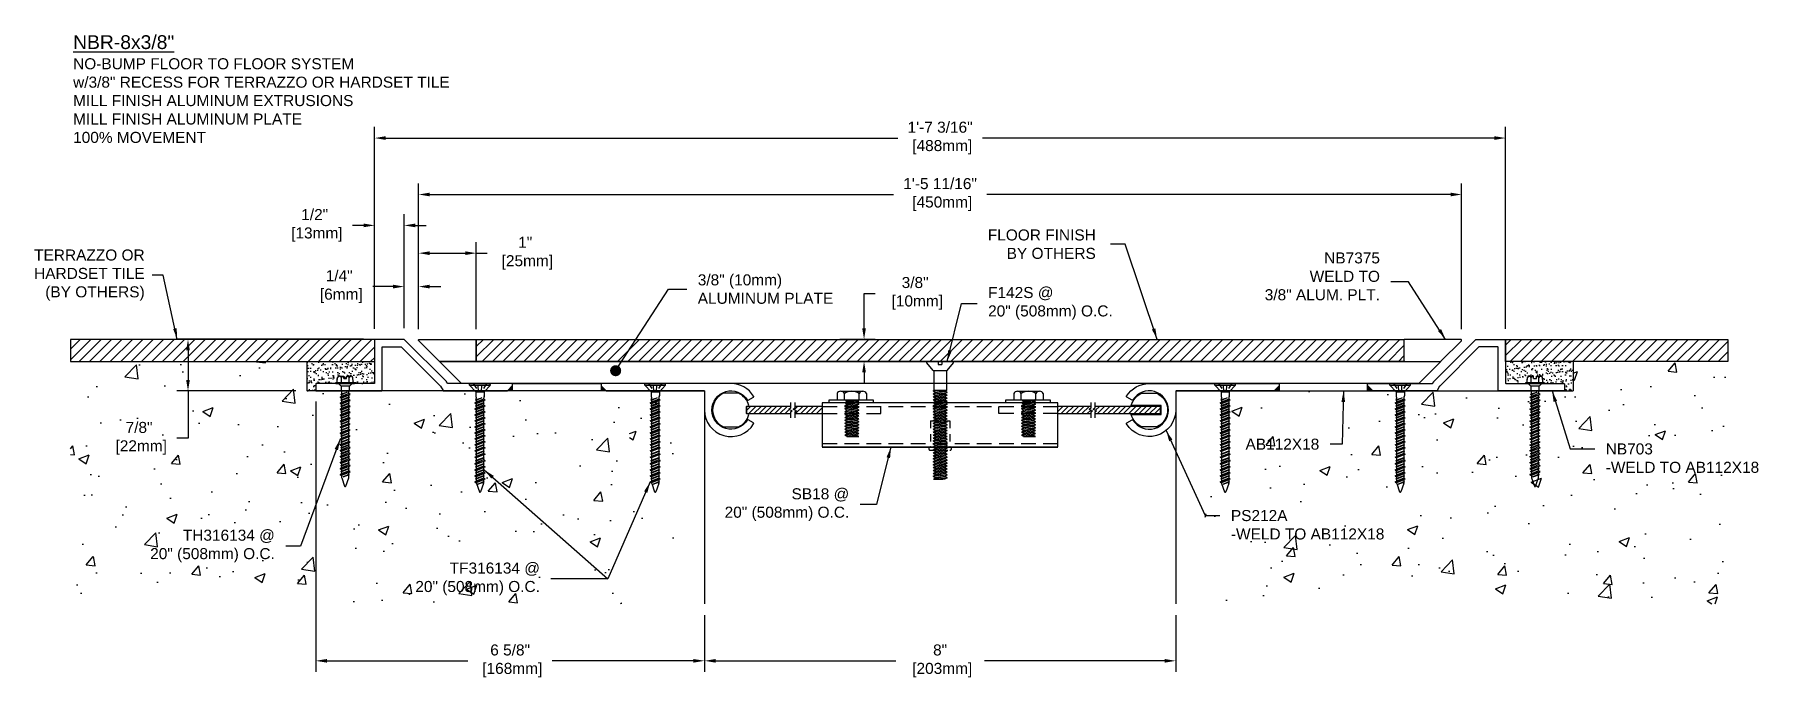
# Model space of a CAD drawing. Header units: inches. Extents: x -15.4 to 62.1, y -2.7 to 8.4.
# Drawn here: x -15.38 to 13.89, y -2.69 to 8.38 of the extents above; entities that cross this region are included whole.
import ezdxf

# ---------------------------------------------------------------- set-up
doc = ezdxf.new("R2010")
doc.units = ezdxf.units.IN
doc.header["$MEASUREMENT"] = 0
doc.linetypes.add('DASHED', pattern=[0.75, 0.5, -0.25])
doc.linetypes.add('HIDDEN', pattern=[0.375, 0.25, -0.125])
for name, color, linetype in [('Anchors', 4, 'Continuous'), ('Conditions', 1, 'Continuous'), ('Dimensions', 3, 'Continuous'), ('Metals', 7, 'Continuous'), ('Text', 2, 'Continuous')]:
    doc.layers.add(name, color=color, linetype=linetype)
doc.styles.add('Arial', font='arial.ttf')
doc.dimstyles.new('Arial', dxfattribs={"dimtxt": 0.1875, "dimasz": 0.1875, "dimexe": 0.1875, "dimexo": 0.1875, "dimgap": 0.1875, "dimtad": 0, "dimtih": 1, "dimtoh": 1, "dimdec": 4, "dimzin": 0, "dimdsep": 46, "dimlunit": 4, "dimtxsty": 'Arial', "dimcen": 0.1875, "dimadec": 0, "dimazin": 0, "dimtfac": 1, "dimtdec": 4, "dimtofl": 0, "dimtmove": 0, "dimatfit": 3, "dimfxl": 0, "dimfrac": 2, "dimtolj": 1, "dimtzin": 0, "dimarcsym": 0})
pattern_1 = [(45, (0.02175, -9.89701), (-0.04419417, 0.04419417), [])]

msp = doc.modelspace()

# ---------------------------------------------------------------- texts
at = {"layer": 'Text', "char_height": 0.1875, "style": 'Arial'}
for s, insert, width, attachment_point in [('{\\H1.25x;\\LNBR-8x3/8"\\P}NO-BUMP FLOOR TO FLOOR SYSTEM\\Pw/3/8" RECESS FOR TERRAZZO OR HARDSET TILE\\PMILL FINISH ALUMINUM EXTRUSIONS\\PMILL FINISH ALUMINUM PLATE\\P100% MOVEMENT', (-14.71959, 8.36972), 7.5157046, 1), ('TERRAZZO OR \\PHARDSET TILE{\\A1;\\P(BY OTHERS)}', (-13.50452, 4.29769), 3.5331609, 6)]:
    msp.add_mtext(s, dxfattribs=dict(at, insert=insert, width=width, attachment_point=attachment_point))
for s, insert, attachment_point in [('\\A1;FLOOR FINISH\\PBY OTHERS', (2.64328, 4.82126), 6), ('NB7375\\PWELD TO\\P3/8" ALUM. PLT.', (7.46747, 4.27532), 6), ('3/8" (10mm)\\PALUMINUM PLATE', (-4.11444, 4.05878), 4), ('F142S @\\P20" (508mm) O.C.', (0.81468, 3.81724), 4), ('\\A1;AB112X18', (6.43746, 1.42595), 6), ('NB703\\P-WELD TO AB112X18', (11.3006, 1.44046), 1), ('SB18 @\\P20" (508mm) O.C.', (-1.54265, 0.40017), 6), ('\\A1;PS212A\\P-WELD TO AB112X18', (4.93694, 0.30898), 1), ('TH316134 @\\P20" (508mm) O.C.', (-11.29505, -0.30297), 6), ('TF316134 @\\P20" (508mm) O.C.', (-6.7938, -0.86091), 6)]:
    msp.add_mtext(s, dxfattribs=dict(at, insert=insert, attachment_point=attachment_point))

# ---------------------------------------------------------------- blocks, each defined once
blk = doc.blocks.new('*D0')
at = {"layer": 'Defpoints', "color": 0}
for p in [(-9.1, 5.141), (-9.6, 3.197), (-9.1, 3.207)]:
    blk.add_point(p, dxfattribs=at)
at = {"layer": 'Dimensions', "color": 0, "lineweight": -2}
for p, q in [((-9.6, 3.384), (-9.6, 5.329)), ((-9.1, 3.394), (-9.1, 5.329)), ((-9.787, 5.141), (-9.975, 5.141)), ((-8.912, 5.141), (-8.725, 5.141))]:
    blk.add_line(p, q, dxfattribs=at)
at = {"layer": 'Dimensions', "color": 0}
for points in [[(-9.787, 5.172), (-9.787, 5.11), (-9.6, 5.141)], [(-8.912, 5.172), (-8.912, 5.11), (-9.1, 5.141)]]:
    blk.add_solid(points, dxfattribs=at)
at = {"layer": 'Dimensions', "color": 0, "insert": (-10.618, 5.141), "char_height": 0.1875, "attachment_point": 5, "style": 'Arial'}
blk.add_mtext('\\A1;1/2"\\P [13mm]', dxfattribs=at)
blk = doc.blocks.new('*D1')
at = {"layer": 'Defpoints', "color": 0}
for p in [(-4, -1.286), (4, -1.286), (4, -2.251)]:
    blk.add_point(p, dxfattribs=at)
at = {"layer": 'Dimensions', "color": 0, "lineweight": -2}
for p, q in [((-4, -1.473), (-4, -2.438)), ((4, -1.473), (4, -2.438)), ((-3.812, -2.251), (-0.752, -2.251)), ((3.812, -2.251), (0.752, -2.251))]:
    blk.add_line(p, q, dxfattribs=at)
at = {"layer": 'Dimensions', "color": 0}
for points in [[(-3.812, -2.22), (-3.812, -2.282), (-4, -2.251)], [(3.812, -2.22), (3.812, -2.282), (4, -2.251)]]:
    blk.add_solid(points, dxfattribs=at)
at = {"layer": 'Dimensions', "color": 0, "insert": (0, -2.251), "char_height": 0.1875, "attachment_point": 5, "style": 'Arial'}
blk.add_mtext('\\A1;8"\\P [203mm]', dxfattribs=at)
blk = doc.blocks.new('*D2')
at = {"layer": 'Defpoints', "color": 0}
for p in [(-9.6, 3.207), (-12.769, 2.332), (-10.75, 2.332)]:
    blk.add_point(p, dxfattribs=at)
at = {"layer": 'Dimensions', "color": 0, "lineweight": -2}
for p, q in [((-9.787, 3.207), (-12.957, 3.207)), ((-12.769, 3.019), (-12.769, 2.519)), ((-10.937, 2.332), (-12.957, 2.332)), ((-12.769, 2.332), (-12.769, 1.527)), ((-12.769, 1.527), (-12.957, 1.527))]:
    blk.add_line(p, q, dxfattribs=at)
at = {"layer": 'Dimensions', "color": 0}
for points in [[(-12.801, 3.019), (-12.738, 3.019), (-12.769, 3.207)], [(-12.801, 2.519), (-12.738, 2.519), (-12.769, 2.332)]]:
    blk.add_solid(points, dxfattribs=at)
at = {"layer": 'Dimensions', "color": 0, "insert": (-13.6, 1.527), "char_height": 0.1875, "attachment_point": 5, "style": 'Arial'}
blk.add_mtext('\\A1;7/8"\\P [22mm]', dxfattribs=at)
blk = doc.blocks.new('*D3')
at = {"layer": 'Defpoints', "color": 0}
for p in [(-1.891, 3.207), (-1.291, 3.207), (-2.041, 2.832)]:
    blk.add_point(p, dxfattribs=at)
at = {"layer": 'Dimensions', "color": 0, "lineweight": -2}
for p, q in [((-1.291, 3.394), (-1.291, 3.987)), ((-1.291, 3.987), (-1.104, 3.987)), ((-1.703, 3.207), (-1.104, 3.207)), ((-1.854, 2.832), (-1.104, 2.832)), ((-1.291, 2.644), (-1.291, 2.457))]:
    blk.add_line(p, q, dxfattribs=at)
at = {"layer": 'Dimensions', "color": 0}
for points in [[(-1.323, 3.394), (-1.26, 3.394), (-1.291, 3.207)], [(-1.323, 2.644), (-1.26, 2.644), (-1.291, 2.832)]]:
    blk.add_solid(points, dxfattribs=at)
at = {"layer": 'Dimensions', "color": 0, "insert": (-0.424, 3.987), "char_height": 0.1875, "attachment_point": 5, "style": 'Arial'}
blk.add_mtext('\\A1;3/8"\\P [10mm]', dxfattribs=at)
blk = doc.blocks.new('*D4')
at = {"layer": 'Defpoints', "color": 0}
for p in [(9.6, 6.624), (-9.6, 3.197), (9.6, 3.197)]:
    blk.add_point(p, dxfattribs=at)
at = {"layer": 'Dimensions', "color": 0, "lineweight": -2}
for p, q in [((-9.6, 3.384), (-9.6, 6.812)), ((9.6, 3.384), (9.6, 6.812)), ((-9.412, 6.624), (-0.719, 6.624)), ((9.412, 6.624), (0.719, 6.624))]:
    blk.add_line(p, q, dxfattribs=at)
at = {"layer": 'Dimensions', "color": 0}
for points in [[(-9.412, 6.655), (-9.412, 6.593), (-9.6, 6.624)], [(9.412, 6.655), (9.412, 6.593), (9.6, 6.624)]]:
    blk.add_solid(points, dxfattribs=at)
at = {"layer": 'Dimensions', "color": 0, "insert": (0, 6.624), "char_height": 0.1875, "attachment_point": 5, "style": 'Arial'}
blk.add_mtext('\\A1;1\'-7 3/16"\\P [488mm]', dxfattribs=at)
blk = doc.blocks.new('A$C63CB1885')
for p, q in [((-0.176, 0), (-0.175, 0.018)), ((-0.176, 0), (0.176, 0)), ((-0.176, 0), (-0.07, -0.113)), ((-0.163, 0.029), (0.163, 0.029)), ((0.07, -0.113), (0.176, 0)), ((0.176, 0), (0.175, 0.018)), ((-0.086, -0.302), (0.086, -0.251)), ((-0.086, -0.302), (-0.062, -0.289)), ((-0.074, -0.251), (0.032, -0.215)), ((-0.074, -0.251), (-0.062, -0.245)), ((-0.074, -0.251), (-0.062, -0.257)), ((-0.07, -0.113), (0.07, -0.113)), ((-0.07, -0.113), (-0.07, -0.18)), ((-0.069, -0.189), (-0.063, -0.215)), ((-0.062, -0.245), (0.032, -0.215)), ((0.032, -0.215), (-0.062, -0.257)), ((-0.062, -0.225), (-0.062, -0.245)), ((0.062, -0.238), (-0.062, -0.289)), ((-0.062, -0.257), (-0.062, -0.289)), ((0.062, -0.264), (-0.062, -0.315)), ((0.062, -0.225), (0.062, -0.238)), ((0.086, -0.251), (0.062, -0.238)), ((0.086, -0.251), (0.062, -0.264)), ((0.062, -0.264), (0.062, -0.296)), ((0.069, -0.189), (0.063, -0.215)), ((0.07, -0.113), (0.07, -0.18)), ((-0.086, -0.302), (-0.062, -0.315)), ((-0.086, -0.403), (0.086, -0.353)), ((-0.086, -0.403), (-0.062, -0.391)), ((-0.086, -0.403), (-0.062, -0.416)), ((-0.086, -0.505), (0.086, -0.454)), ((-0.086, -0.505), (-0.062, -0.492)), ((-0.086, -0.505), (-0.062, -0.518)), ((-0.086, -0.607), (0.086, -0.556)), ((-0.074, -0.353), (0.074, -0.302)), ((-0.074, -0.353), (-0.062, -0.346)), ((-0.074, -0.353), (-0.062, -0.359)), ((-0.074, -0.454), (0.074, -0.403)), ((-0.074, -0.454), (-0.062, -0.448)), ((-0.074, -0.454), (-0.062, -0.46)), ((-0.074, -0.556), (0.074, -0.505)), ((-0.074, -0.556), (-0.062, -0.55)), ((-0.074, -0.556), (-0.062, -0.562)), ((-0.062, -0.346), (0.062, -0.296)), ((0.062, -0.308), (-0.062, -0.359)), ((-0.062, -0.315), (-0.062, -0.346)), ((0.062, -0.34), (-0.062, -0.391)), ((-0.062, -0.359), (-0.062, -0.391)), ((0.062, -0.366), (-0.062, -0.416)), ((-0.062, -0.448), (0.062, -0.397)), ((0.062, -0.41), (-0.062, -0.46)), ((-0.062, -0.416), (-0.062, -0.448)), ((0.062, -0.441), (-0.062, -0.492)), ((-0.062, -0.46), (-0.062, -0.492)), ((0.062, -0.467), (-0.062, -0.518)), ((-0.062, -0.55), (0.062, -0.499)), ((0.062, -0.511), (-0.062, -0.562)), ((-0.062, -0.518), (-0.062, -0.55)), ((0.062, -0.543), (-0.062, -0.594)), ((-0.062, -0.562), (-0.062, -0.594)), ((0.062, -0.569), (-0.062, -0.619)), ((0.074, -0.302), (0.062, -0.296)), ((0.074, -0.302), (0.062, -0.308)), ((0.062, -0.308), (0.062, -0.34)), ((0.086, -0.353), (0.062, -0.34)), ((0.086, -0.353), (0.062, -0.366)), ((0.062, -0.366), (0.062, -0.397)), ((0.074, -0.403), (0.062, -0.397)), ((0.074, -0.403), (0.062, -0.41)), ((0.062, -0.41), (0.062, -0.441)), ((0.086, -0.454), (0.062, -0.441)), ((0.086, -0.454), (0.062, -0.467)), ((0.062, -0.467), (0.062, -0.499)), ((0.074, -0.505), (0.062, -0.499)), ((0.074, -0.505), (0.062, -0.511)), ((0.062, -0.511), (0.062, -0.543)), ((0.086, -0.556), (0.062, -0.543)), ((0.086, -0.556), (0.062, -0.569)), ((0.062, -0.569), (0.062, -0.6)), ((-0.086, -0.607), (-0.062, -0.594)), ((-0.086, -0.607), (-0.062, -0.619)), ((-0.086, -0.708), (0.086, -0.657)), ((-0.086, -0.708), (-0.062, -0.695)), ((-0.086, -0.708), (-0.062, -0.721)), ((-0.086, -0.81), (0.086, -0.759)), ((-0.086, -0.81), (-0.062, -0.797)), ((-0.086, -0.81), (-0.062, -0.823)), ((-0.086, -0.911), (0.086, -0.86)), ((-0.074, -0.657), (0.074, -0.607)), ((-0.074, -0.657), (-0.062, -0.651)), ((-0.074, -0.657), (-0.062, -0.664)), ((-0.074, -0.759), (0.074, -0.708)), ((-0.074, -0.759), (-0.062, -0.753)), ((-0.074, -0.759), (-0.062, -0.765)), ((-0.074, -0.86), (0.074, -0.81)), ((-0.074, -0.86), (-0.062, -0.854)), ((-0.074, -0.86), (-0.062, -0.867)), ((-0.062, -0.651), (0.062, -0.6)), ((0.062, -0.613), (-0.062, -0.664)), ((-0.062, -0.619), (-0.062, -0.651)), ((0.062, -0.644), (-0.062, -0.695)), ((-0.062, -0.664), (-0.062, -0.695)), ((0.062, -0.67), (-0.062, -0.721)), ((-0.062, -0.753), (0.062, -0.702)), ((0.062, -0.714), (-0.062, -0.765)), ((-0.062, -0.721), (-0.062, -0.753)), ((0.062, -0.746), (-0.062, -0.797)), ((-0.062, -0.765), (-0.062, -0.797)), ((0.062, -0.772), (-0.062, -0.823)), ((-0.062, -0.854), (0.062, -0.804)), ((0.062, -0.816), (-0.062, -0.867)), ((-0.062, -0.823), (-0.062, -0.854)), ((0.062, -0.848), (-0.062, -0.898)), ((-0.062, -0.867), (-0.062, -0.898)), ((0.062, -0.873), (-0.062, -0.924)), ((0.074, -0.607), (0.062, -0.6)), ((0.074, -0.607), (0.062, -0.613)), ((0.062, -0.613), (0.062, -0.644)), ((0.086, -0.657), (0.062, -0.644)), ((0.086, -0.657), (0.062, -0.67)), ((0.062, -0.67), (0.062, -0.702)), ((0.074, -0.708), (0.062, -0.702)), ((0.074, -0.708), (0.062, -0.714)), ((0.062, -0.714), (0.062, -0.746)), ((0.086, -0.759), (0.062, -0.746)), ((0.086, -0.759), (0.062, -0.772)), ((0.062, -0.772), (0.062, -0.804)), ((0.074, -0.81), (0.062, -0.804)), ((0.074, -0.81), (0.062, -0.816)), ((0.062, -0.816), (0.062, -0.848)), ((0.086, -0.86), (0.062, -0.848)), ((0.086, -0.86), (0.062, -0.873)), ((0.062, -0.873), (0.062, -0.905)), ((-0.086, -0.911), (-0.062, -0.898)), ((-0.086, -0.911), (-0.062, -0.924)), ((-0.086, -1.013), (0.086, -0.962)), ((-0.086, -1.013), (-0.062, -1)), ((-0.086, -1.013), (-0.062, -1.026)), ((-0.086, -1.114), (0.086, -1.064)), ((-0.086, -1.114), (-0.062, -1.101)), ((-0.086, -1.114), (-0.062, -1.127)), ((-0.074, -0.962), (0.074, -0.911)), ((-0.074, -0.962), (-0.062, -0.956)), ((-0.074, -0.962), (-0.062, -0.968)), ((-0.074, -1.064), (0.074, -1.013)), ((-0.074, -1.064), (-0.062, -1.057)), ((-0.074, -1.064), (-0.062, -1.07)), ((-0.074, -1.171), (0.074, -1.121)), ((-0.074, -1.171), (-0.062, -1.165)), ((-0.062, -0.956), (0.062, -0.905)), ((0.062, -0.917), (-0.062, -0.968)), ((-0.062, -0.924), (-0.062, -0.956)), ((0.062, -0.949), (-0.062, -1)), ((-0.062, -0.968), (-0.062, -1)), ((0.062, -0.975), (-0.062, -1.026)), ((-0.062, -1.057), (0.062, -1.007)), ((0.062, -1.019), (-0.062, -1.07)), ((-0.062, -1.026), (-0.062, -1.057)), ((0.062, -1.051), (-0.062, -1.101)), ((-0.062, -1.07), (-0.062, -1.101)), ((0.062, -1.077), (-0.062, -1.127)), ((-0.062, -1.165), (0.062, -1.115)), ((0.062, -1.127), (-0.062, -1.178)), ((-0.062, -1.127), (-0.062, -1.165)), ((0.062, -1.159), (-0.062, -1.209)), ((0.074, -0.911), (0.062, -0.905)), ((0.074, -0.911), (0.062, -0.917)), ((0.062, -0.917), (0.062, -0.949)), ((0.086, -0.962), (0.062, -0.949)), ((0.086, -0.962), (0.062, -0.975)), ((0.062, -0.975), (0.062, -1.007)), ((0.074, -1.013), (0.062, -1.007)), ((0.074, -1.013), (0.062, -1.019)), ((0.062, -1.019), (0.062, -1.051)), ((0.086, -1.064), (0.062, -1.051)), ((0.086, -1.064), (0.062, -1.077)), ((0.062, -1.077), (0.062, -1.115)), ((0.074, -1.121), (0.062, -1.115)), ((0.074, -1.121), (0.062, -1.127)), ((0.062, -1.127), (0.062, -1.159)), ((0.086, -1.171), (0.062, -1.159)), ((-0.086, -1.222), (0.086, -1.171)), ((-0.086, -1.222), (-0.062, -1.209)), ((-0.086, -1.222), (-0.062, -1.235)), ((-0.086, -1.332), (0.086, -1.282)), ((-0.086, -1.332), (-0.062, -1.319)), ((-0.086, -1.332), (-0.062, -1.345)), ((-0.086, -1.438), (0.086, -1.387)), ((-0.086, -1.438), (-0.062, -1.425)), ((-0.086, -1.438), (-0.062, -1.451)), ((-0.074, -1.171), (-0.062, -1.178)), ((-0.074, -1.282), (0.074, -1.231)), ((-0.074, -1.282), (-0.062, -1.275)), ((-0.074, -1.282), (-0.062, -1.288)), ((-0.074, -1.387), (0.074, -1.336)), ((-0.074, -1.387), (-0.062, -1.381)), ((-0.074, -1.387), (-0.062, -1.393)), ((-0.074, -1.489), (0.074, -1.439)), ((-0.062, -1.178), (-0.062, -1.209)), ((0.062, -1.184), (-0.062, -1.235)), ((-0.062, -1.275), (0.062, -1.225)), ((-0.062, -1.235), (-0.062, -1.275)), ((0.062, -1.237), (-0.062, -1.288)), ((0.062, -1.269), (-0.062, -1.319)), ((-0.062, -1.288), (-0.062, -1.319)), ((0.062, -1.295), (-0.062, -1.345)), ((-0.062, -1.381), (0.062, -1.33)), ((0.062, -1.343), (-0.062, -1.393)), ((-0.062, -1.345), (-0.062, -1.381)), ((0.062, -1.374), (-0.062, -1.425)), ((-0.062, -1.393), (-0.062, -1.425)), ((0.062, -1.4), (-0.062, -1.451)), ((-0.062, -1.483), (0.062, -1.433)), ((0.062, -1.445), (-0.062, -1.496)), ((-0.062, -1.451), (-0.062, -1.483)), ((0.086, -1.171), (0.062, -1.184)), ((0.062, -1.184), (0.062, -1.225)), ((0.074, -1.231), (0.062, -1.225)), ((0.074, -1.231), (0.062, -1.237)), ((0.062, -1.237), (0.062, -1.269)), ((0.086, -1.282), (0.062, -1.269)), ((0.086, -1.282), (0.062, -1.295)), ((0.062, -1.295), (0.062, -1.33)), ((0.074, -1.336), (0.062, -1.33)), ((0.074, -1.336), (0.062, -1.343)), ((0.062, -1.343), (0.062, -1.374)), ((0.086, -1.387), (0.062, -1.374)), ((0.086, -1.387), (0.062, -1.4)), ((0.062, -1.4), (0.062, -1.433)), ((0.074, -1.439), (0.062, -1.433)), ((0.074, -1.439), (0.062, -1.445)), ((0.062, -1.445), (0.062, -1.477)), ((-0.086, -1.54), (0.086, -1.489)), ((-0.086, -1.54), (-0.062, -1.527)), ((-0.086, -1.54), (-0.062, -1.553)), ((-0.086, -1.643), (0.086, -1.592)), ((-0.086, -1.643), (-0.062, -1.63)), ((-0.086, -1.643), (-0.062, -1.655)), ((-0.074, -1.489), (-0.062, -1.483)), ((-0.074, -1.489), (-0.062, -1.496)), ((-0.074, -1.592), (0.074, -1.541)), ((-0.074, -1.592), (-0.062, -1.586)), ((-0.074, -1.592), (-0.062, -1.598)), ((0.062, -1.477), (-0.062, -1.527)), ((-0.062, -1.496), (-0.062, -1.527)), ((0.062, -1.502), (-0.062, -1.553)), ((-0.062, -1.586), (0.062, -1.535)), ((0.062, -1.547), (-0.062, -1.598)), ((-0.062, -1.553), (-0.062, -1.586)), ((0.062, -1.579), (-0.062, -1.63)), ((-0.062, -1.598), (-0.062, -1.63)), ((0.062, -1.605), (-0.062, -1.655)), ((-0.06, -1.668), (-0.01, -1.81)), ((-0.034, -1.679), (0.062, -1.636)), ((-0.034, -1.679), (0.074, -1.643)), ((0.062, -1.649), (-0.034, -1.679)), ((0.06, -1.668), (0.01, -1.81)), ((0.086, -1.489), (0.062, -1.477)), ((0.086, -1.489), (0.062, -1.502)), ((0.062, -1.502), (0.062, -1.535)), ((0.074, -1.541), (0.062, -1.535)), ((0.074, -1.541), (0.062, -1.547)), ((0.062, -1.547), (0.062, -1.579)), ((0.086, -1.592), (0.062, -1.579)), ((0.086, -1.592), (0.062, -1.605)), ((0.062, -1.605), (0.062, -1.652)), ((0.074, -1.643), (0.062, -1.636)), ((0.074, -1.643), (0.062, -1.649))]:
    blk.add_line(p, q)
at = {"linetype": 'DASHED', "ltscale": 0.025}
for p, q in [((-0.113, 0.029), (-0.024, -0.106)), ((-0.024, -0.106), (-0.031, 0.028)), ((0.024, -0.106), (0.031, 0.029)), ((0.112, 0.029), (0.024, -0.106)), ((-0.024, -0.106), (0.024, -0.106))]:
    blk.add_line(p, q, dxfattribs=at)
for centre, radius, start, end in [((-0.163, 0.017), 0.0112, 90, 175), ((0.163, 0.017), 0.0112, 5, 90), ((-0.023, -0.18), 0.0465, 180, 191.9357), ((-0.109, -0.225), 0.0465, 0, 11.9357), ((0.109, -0.225), 0.0465, 168.0643, 180), ((0.023, -0.18), 0.0465, 348.0643, 0), ((-0.016, -1.652), 0.0465, 183.9476, 199.3058), ((0.016, -1.652), 0.0465, 340.6942, 0), ((0, -1.806), 0.0106, 204.1001, 335.8999)]:
    blk.add_arc(centre, radius, start, end)
blk = doc.blocks.new('TF316134')
blk.add_blockref('A$C63CB1885', (0, -0.0285))
blk = doc.blocks.new('TH316134')
for p, q in [((-0.157, 0.019), (0.157, 0.019)), ((-0.157, 0), (-0.157, 0.019)), ((-0.157, 0), (0.157, 0)), ((-0.135, 0.029), (-0.129, 0.1)), ((-0.115, 0), (-0.07, -0.045)), ((-0.097, 0.127), (-0.027, 0.127)), ((-0.065, 0.019), (-0.065, 0.1)), ((-0.023, 0.083), (-0.027, 0.127)), ((-0.023, 0.083), (0.023, 0.083)), ((0.023, 0.083), (0.027, 0.127)), ((0.027, 0.127), (0.097, 0.127)), ((0.064, 0.019), (0.064, 0.1)), ((0.115, 0), (0.07, -0.045)), ((0.135, 0.029), (0.129, 0.1)), ((0.157, 0.019), (0.157, 0)), ((-0.086, -0.234), (0.086, -0.184)), ((-0.086, -0.336), (0.086, -0.285)), ((-0.074, -0.184), (0.032, -0.147)), ((-0.074, -0.285), (0.074, -0.234)), ((0.032, -0.147), (-0.062, -0.19)), ((-0.062, -0.177), (0.032, -0.147)), ((0.062, -0.171), (-0.062, -0.221)), ((0.062, -0.197), (-0.062, -0.247)), ((-0.062, -0.279), (0.062, -0.228)), ((0.062, -0.241), (-0.062, -0.291)), ((0.062, -0.272), (-0.062, -0.323)), ((-0.086, -0.437), (0.086, -0.387)), ((-0.086, -0.539), (0.086, -0.488)), ((-0.074, -0.387), (0.074, -0.336)), ((-0.074, -0.488), (0.074, -0.437)), ((-0.074, -0.59), (0.074, -0.539)), ((0.062, -0.298), (-0.062, -0.349)), ((-0.062, -0.381), (0.062, -0.33)), ((0.062, -0.342), (-0.062, -0.393)), ((0.062, -0.374), (-0.062, -0.425)), ((0.062, -0.4), (-0.062, -0.45)), ((-0.062, -0.482), (0.062, -0.431)), ((0.062, -0.444), (-0.062, -0.494)), ((0.062, -0.475), (-0.062, -0.526)), ((0.062, -0.501), (-0.062, -0.552)), ((-0.062, -0.584), (0.062, -0.533)), ((0.062, -0.545), (-0.062, -0.596)), ((0.062, -0.577), (-0.062, -0.628)), ((-0.086, -0.641), (0.086, -0.59)), ((-0.086, -0.742), (0.086, -0.691)), ((-0.086, -0.844), (0.086, -0.793)), ((-0.074, -0.691), (0.074, -0.641)), ((-0.074, -0.793), (0.074, -0.742)), ((-0.074, -0.895), (0.074, -0.844)), ((0.062, -0.603), (-0.062, -0.654)), ((-0.062, -0.685), (0.062, -0.634)), ((0.062, -0.647), (-0.062, -0.698)), ((0.062, -0.678), (-0.062, -0.729)), ((0.062, -0.704), (-0.062, -0.755)), ((-0.062, -0.787), (0.062, -0.736)), ((0.062, -0.748), (-0.062, -0.799)), ((0.062, -0.78), (-0.062, -0.831)), ((0.062, -0.806), (-0.062, -0.857)), ((-0.062, -0.888), (0.062, -0.838)), ((0.062, -0.85), (-0.062, -0.901)), ((-0.086, -0.945), (0.086, -0.895)), ((-0.086, -1.047), (0.086, -0.996)), ((-0.086, -1.141), (0.086, -1.09)), ((-0.074, -0.996), (0.074, -0.945)), ((-0.074, -1.09), (0.074, -1.039)), ((-0.074, -1.191), (0.074, -1.141)), ((0.062, -0.882), (-0.062, -0.932)), ((0.062, -0.907), (-0.062, -0.958)), ((-0.062, -0.99), (0.062, -0.939)), ((0.062, -0.951), (-0.062, -1.002)), ((0.062, -0.983), (-0.062, -1.034)), ((0.062, -1.009), (-0.062, -1.06)), ((-0.062, -1.084), (0.062, -1.033)), ((0.062, -1.045), (-0.062, -1.096)), ((0.062, -1.077), (-0.062, -1.128)), ((0.062, -1.103), (-0.062, -1.154)), ((-0.062, -1.185), (0.062, -1.134)), ((0.062, -1.147), (-0.062, -1.198)), ((-0.086, -1.242), (0.086, -1.191)), ((-0.086, -1.344), (0.086, -1.293)), ((-0.086, -1.445), (0.086, -1.395)), ((-0.074, -1.293), (0.074, -1.242)), ((-0.074, -1.395), (0.074, -1.344)), ((-0.074, -1.496), (0.074, -1.445)), ((0.062, -1.178), (-0.062, -1.229)), ((0.062, -1.204), (-0.062, -1.255)), ((-0.062, -1.287), (0.062, -1.236)), ((0.062, -1.248), (-0.062, -1.299)), ((0.062, -1.28), (-0.062, -1.331)), ((0.062, -1.306), (-0.062, -1.357)), ((-0.062, -1.388), (0.062, -1.338)), ((0.062, -1.35), (-0.062, -1.401)), ((0.062, -1.382), (-0.062, -1.432)), ((0.062, -1.407), (-0.062, -1.458)), ((-0.062, -1.49), (0.062, -1.439)), ((0.062, -1.451), (-0.062, -1.502)), ((-0.086, -1.547), (0.086, -1.496)), ((0.062, -1.483), (-0.062, -1.534)), ((0.062, -1.509), (-0.062, -1.56)), ((-0.034, -1.584), (0.062, -1.541)), ((-0.034, -1.584), (0.074, -1.547)), ((0.062, -1.553), (-0.034, -1.584))]:
    blk.add_line(p, q)
blk.add_lwpolyline([(0.07, -0.045), (-0.07, -0.045), (-0.07, -0.112, 0.052126), (-0.069, -0.122), (-0.063, -0.148, -0.052126), (-0.062, -0.157), (-0.062, -0.177), (-0.074, -0.184), (-0.062, -0.19), (-0.062, -0.221), (-0.086, -0.234), (-0.062, -0.247), (-0.062, -0.279), (-0.074, -0.285), (-0.062, -0.291), (-0.062, -0.323), (-0.086, -0.336), (-0.062, -0.349), (-0.062, -0.381), (-0.074, -0.387), (-0.062, -0.393), (-0.062, -0.425), (-0.086, -0.437), (-0.062, -0.45), (-0.062, -0.482), (-0.074, -0.488), (-0.062, -0.494), (-0.062, -0.526), (-0.086, -0.539), (-0.062, -0.552), (-0.062, -0.584), (-0.074, -0.59), (-0.062, -0.596), (-0.062, -0.628), (-0.086, -0.641), (-0.062, -0.654), (-0.062, -0.685), (-0.074, -0.691), (-0.062, -0.698), (-0.062, -0.729), (-0.086, -0.742), (-0.062, -0.755), (-0.062, -0.787), (-0.074, -0.793), (-0.062, -0.799), (-0.062, -0.831), (-0.086, -0.844), (-0.062, -0.857), (-0.062, -0.888), (-0.074, -0.895), (-0.062, -0.901), (-0.062, -0.932), (-0.086, -0.945), (-0.062, -0.958), (-0.062, -0.99), (-0.074, -0.996), (-0.062, -1.002), (-0.062, -1.034), (-0.086, -1.047), (-0.062, -1.06), (-0.062, -1.084), (-0.074, -1.09), (-0.062, -1.096), (-0.062, -1.128), (-0.086, -1.141), (-0.062, -1.154), (-0.062, -1.185), (-0.074, -1.191), (-0.062, -1.198), (-0.062, -1.229), (-0.086, -1.242), (-0.062, -1.255), (-0.062, -1.287), (-0.074, -1.293), (-0.062, -1.299), (-0.062, -1.331), (-0.086, -1.344), (-0.062, -1.357), (-0.062, -1.388), (-0.074, -1.395), (-0.062, -1.401), (-0.062, -1.432), (-0.086, -1.445), (-0.062, -1.458), (-0.062, -1.49), (-0.074, -1.496), (-0.062, -1.502), (-0.062, -1.534), (-0.086, -1.547), (-0.062, -1.56), (-0.062, -1.586, 0.084437), (-0.06, -1.601), (-0.01, -1.744, 0.648167), (0.01, -1.744), (0.06, -1.601, 0.084437), (0.062, -1.586), (0.062, -1.553), (0.074, -1.547), (0.062, -1.541), (0.062, -1.509), (0.086, -1.496), (0.062, -1.483), (0.062, -1.451), (0.074, -1.445), (0.062, -1.439), (0.062, -1.407), (0.086, -1.395), (0.062, -1.382), (0.062, -1.35), (0.074, -1.344), (0.062, -1.338), (0.062, -1.306), (0.086, -1.293), (0.062, -1.28), (0.062, -1.248), (0.074, -1.242), (0.062, -1.236), (0.062, -1.204), (0.086, -1.191), (0.062, -1.178), (0.062, -1.147), (0.074, -1.141), (0.062, -1.134), (0.062, -1.103), (0.086, -1.09), (0.062, -1.077), (0.062, -1.045), (0.074, -1.039), (0.062, -1.033), (0.062, -1.009), (0.086, -0.996), (0.062, -0.983), (0.062, -0.951), (0.074, -0.945), (0.062, -0.939), (0.062, -0.907), (0.086, -0.895), (0.062, -0.882), (0.062, -0.85), (0.074, -0.844), (0.062, -0.838), (0.062, -0.806), (0.086, -0.793), (0.062, -0.78), (0.062, -0.748), (0.074, -0.742), (0.062, -0.736), (0.062, -0.704), (0.086, -0.691), (0.062, -0.678), (0.062, -0.647), (0.074, -0.641), (0.062, -0.634), (0.062, -0.603), (0.086, -0.59), (0.062, -0.577), (0.062, -0.545), (0.074, -0.539), (0.062, -0.533), (0.062, -0.501), (0.086, -0.488), (0.062, -0.475), (0.062, -0.444), (0.074, -0.437), (0.062, -0.431), (0.062, -0.4), (0.086, -0.387), (0.062, -0.374), (0.062, -0.342), (0.074, -0.336), (0.062, -0.33), (0.062, -0.298), (0.086, -0.285), (0.062, -0.272), (0.062, -0.241), (0.074, -0.234), (0.062, -0.228), (0.062, -0.197), (0.086, -0.184), (0.062, -0.171), (0.062, -0.157, -0.052126), (0.063, -0.148), (0.069, -0.122, 0.052126), (0.07, -0.112)], format="xyb", close=True)
for centre, radius, start, end in [((-0.146, 0.03), 0.0112, 270, 355), ((-0.097, 0.095), 0.0327, 9.285, 170.715), ((0, 0.038), 0.0896, 107.4215, 136.0407), ((0, 0.038), 0.0896, 43.9593, 72.5785), ((0.097, 0.095), 0.0327, 9.285, 170.715), ((0.146, 0.03), 0.0112, 185, 270)]:
    blk.add_arc(centre, radius, start, end)
blk = doc.blocks.new('NB703')
at = {"linetype": 'Continuous', "flags": 128}
blk.add_lwpolyline([(-0.552, 0), (0.553, 0, 0.414214), (0.563, 0.01), (0.563, 0.74, -0.414214), (0.573, 0.75), (0.882, 0.75, -0.198912), (0.889, 0.747), (1.555, 0.08, -0.065543), (1.557, 0.078), (1.599, 0.005, 0.267949), (1.608, 0), (2.686, 0, 0.198912), (2.693, 0.003), (2.78, 0.09), (2.78, 0.115, 0.414214), (2.77, 0.125), (1.68, 0.125, -0.267949), (1.671, 0.13), (1.657, 0.155, 0.065543), (1.655, 0.157), (0.94, 0.872, 0.198912), (0.933, 0.875), (0.447, 0.875, 0.414214), (0.437, 0.865), (0.437, 0.135, -0.414214), (0.428, 0.125), (-0.552, 0.125, 0.414214), (-0.562, 0.115), (-0.562, 0.01, 0.414214)], format="xyb", close=True, dxfattribs=at)
blk = doc.blocks.new('NB7375')
at = {"linetype": 'Continuous', "flags": 128}
blk.add_lwpolyline([(-0.302, 0.375, 0.414214), (-0.317, 0.36), (-0.317, 0.015, 0.414214), (-0.302, 0), (0.302, 0, 0.198912), (0.312, 0.004), (0.658, 0.349, 0.668179), (0.647, 0.375)], format="xyb", close=True, dxfattribs=at)
blk = doc.blocks.new('*D11')
at = {"layer": 'Defpoints', "color": 0}
for p in [(-8.854, 4.102), (-9.1, 3.207), (-8.854, 3.192)]:
    blk.add_point(p, dxfattribs=at)
at = {"layer": 'Dimensions', "color": 0, "lineweight": -2}
for p, q in [((-9.287, 4.102), (-9.633, 4.102)), ((-9.1, 3.394), (-9.1, 4.29)), ((-8.854, 3.379), (-8.854, 4.29)), ((-8.666, 4.102), (-8.479, 4.102))]:
    blk.add_line(p, q, dxfattribs=at)
at = {"layer": 'Dimensions', "color": 0}
for points in [[(-9.287, 4.134), (-9.287, 4.071), (-9.1, 4.102)], [(-8.666, 4.134), (-8.666, 4.071), (-8.854, 4.102)]]:
    blk.add_solid(points, dxfattribs=at)
at = {"layer": 'Dimensions', "color": 0, "insert": (-10.203, 4.102), "char_height": 0.1875, "attachment_point": 5, "style": 'Arial'}
blk.add_mtext('\\A1;1/4"\\P [6mm]', dxfattribs=at)
blk = doc.blocks.new('*D12')
at = {"layer": 'Defpoints', "color": 0}
for p in [(-10.6, 2.342), (-4, -1.286), (-4, -2.251)]:
    blk.add_point(p, dxfattribs=at)
at = {"layer": 'Dimensions', "color": 0, "lineweight": -2}
for p, q in [((-10.6, 2.154), (-10.6, -2.438)), ((-4, -1.473), (-4, -2.438)), ((-10.412, -2.251), (-8.016, -2.251)), ((-4.187, -2.251), (-6.584, -2.251))]:
    blk.add_line(p, q, dxfattribs=at)
at = {"layer": 'Dimensions', "color": 0}
for points in [[(-10.412, -2.22), (-10.412, -2.282), (-10.6, -2.251)], [(-4.187, -2.22), (-4.187, -2.282), (-4, -2.251)]]:
    blk.add_solid(points, dxfattribs=at)
at = {"layer": 'Dimensions', "color": 0, "insert": (-7.3, -2.251), "char_height": 0.1875, "attachment_point": 5, "style": 'Arial'}
blk.add_mtext('\\A1;6 5/8"\\P [168mm]', dxfattribs=at)
blk = doc.blocks.new('*D13')
at = {"layer": 'Defpoints', "color": 0}
for p in [(-8.854, 4.67), (-8.854, 3.192), (-7.875, 3.192)]:
    blk.add_point(p, dxfattribs=at)
at = {"layer": 'Dimensions', "color": 0, "lineweight": -2}
for p, q in [((-8.854, 3.379), (-8.854, 4.857)), ((-7.875, 3.379), (-7.875, 4.857)), ((-8.666, 4.67), (-8.063, 4.67)), ((-7.875, 4.67), (-7.688, 4.67))]:
    blk.add_line(p, q, dxfattribs=at)
at = {"layer": 'Dimensions', "color": 0}
for points in [[(-8.666, 4.701), (-8.666, 4.638), (-8.854, 4.67)], [(-8.063, 4.701), (-8.063, 4.638), (-7.875, 4.67)]]:
    blk.add_solid(points, dxfattribs=at)
at = {"layer": 'Dimensions', "color": 0, "insert": (-7.044, 4.67), "char_height": 0.1875, "attachment_point": 5, "style": 'Arial'}
blk.add_mtext('\\A1;1"\\P [25mm]', dxfattribs=at)
blk = doc.blocks.new('*D14')
at = {"layer": 'Defpoints', "color": 0}
for p in [(-8.854, 5.666), (-8.854, 3.192), (8.854, 3.192)]:
    blk.add_point(p, dxfattribs=at)
at = {"layer": 'Dimensions', "color": 0, "lineweight": -2}
for p, q in [((-8.854, 3.379), (-8.854, 5.853)), ((-8.666, 5.666), (-0.792, 5.666)), ((8.666, 5.666), (0.792, 5.666)), ((8.854, 3.379), (8.854, 5.853))]:
    blk.add_line(p, q, dxfattribs=at)
at = {"layer": 'Dimensions', "color": 0}
for points in [[(-8.666, 5.697), (-8.666, 5.634), (-8.854, 5.666)], [(8.666, 5.697), (8.666, 5.634), (8.854, 5.666)]]:
    blk.add_solid(points, dxfattribs=at)
at = {"layer": 'Dimensions', "color": 0, "insert": (0, 5.666), "char_height": 0.1875, "attachment_point": 5, "style": 'Arial'}
blk.add_mtext('\\A1;1\'-5 11/16"\\P [450mm]', dxfattribs=at)
blk = doc.blocks.new('PS212A')
at = {"linetype": 'Continuous', "flags": 128}
blk.add_lwpolyline([(0.45, 0.125), (-1.747, 0.125, 0.414214), (-1.757, 0.115), (-1.757, 0.094, 0.198912), (-1.754, 0.087), (-1.67, 0.003, 0.198912), (-1.663, 0), (-0.01, 0, -0.414214), (0, -0.01), (0, -0.325, 0.758338), (0.834, -0.559, 0.420887), (0.831, -0.545), (0.74, -0.492, 0.405496), (0.726, -0.496, -3.520953), (0.726, -0.154, 0.405496), (0.74, -0.158), (0.831, -0.105, 0.420887), (0.834, -0.091, 0.261868)], format="xyb", close=True, dxfattribs=at)
blk = doc.blocks.new('H1458S')
for p, q in [((-0.25, 0.104), (-0.25, 0)), ((-0.25, 0), (0.25, 0)), ((-0.188, 0.144), (0.187, 0.144)), ((-0.125, 0), (-0.125, 0.104)), ((-0.119, 0), (-0.085, -0.02)), ((-0.085, -0.02), (0.048, 0)), ((0.125, 0), (0.125, 0.104)), ((0.25, 0.104), (0.25, 0)), ((-0.119, -0.05), (0.119, -0.025)), ((-0.119, -0.05), (-0.085, -0.03)), ((-0.119, -0.05), (-0.085, -0.07)), ((-0.119, -0.1), (0.119, -0.075)), ((-0.119, -0.1), (-0.085, -0.08)), ((-0.119, -0.1), (-0.085, -0.12)), ((-0.119, -0.15), (0.119, -0.125)), ((-0.119, -0.15), (-0.085, -0.13)), ((-0.119, -0.15), (-0.085, -0.17)), ((-0.119, -0.2), (0.119, -0.175)), ((-0.119, -0.2), (-0.085, -0.18)), ((-0.119, -0.2), (-0.085, -0.22)), ((-0.119, -0.25), (0.119, -0.225)), ((-0.119, -0.25), (-0.085, -0.23)), ((-0.119, -0.25), (-0.085, -0.27)), ((-0.119, -0.3), (0.119, -0.275)), ((-0.119, -0.3), (-0.085, -0.28)), ((-0.085, -0.03), (0.085, -0.005)), ((-0.085, -0.02), (-0.085, -0.03)), ((-0.085, -0.07), (0.085, -0.045)), ((-0.085, -0.08), (0.085, -0.055)), ((-0.085, -0.07), (-0.085, -0.08)), ((-0.085, -0.12), (0.085, -0.095)), ((-0.085, -0.13), (0.085, -0.105)), ((-0.085, -0.12), (-0.085, -0.13)), ((-0.085, -0.17), (0.085, -0.145)), ((-0.085, -0.18), (0.085, -0.155)), ((-0.085, -0.17), (-0.085, -0.18)), ((-0.085, -0.22), (0.085, -0.195)), ((-0.085, -0.23), (0.085, -0.205)), ((-0.085, -0.22), (-0.085, -0.23)), ((-0.085, -0.27), (0.085, -0.245)), ((-0.085, -0.28), (0.085, -0.255)), ((-0.085, -0.27), (-0.085, -0.28)), ((0.094, 0), (0.085, -0.005)), ((0.119, -0.025), (0.085, -0.005)), ((0.119, -0.025), (0.085, -0.045)), ((0.085, -0.045), (0.085, -0.055)), ((0.119, -0.075), (0.085, -0.055)), ((0.119, -0.075), (0.085, -0.095)), ((0.085, -0.095), (0.085, -0.105)), ((0.119, -0.125), (0.085, -0.105)), ((0.119, -0.125), (0.085, -0.145)), ((0.085, -0.145), (0.085, -0.155)), ((0.119, -0.175), (0.085, -0.155)), ((0.119, -0.175), (0.085, -0.195)), ((0.085, -0.195), (0.085, -0.205)), ((0.119, -0.225), (0.085, -0.205)), ((0.119, -0.225), (0.085, -0.245)), ((0.085, -0.245), (0.085, -0.255)), ((0.119, -0.275), (0.085, -0.255)), ((0.119, -0.275), (0.085, -0.295)), ((-0.119, -0.3), (-0.085, -0.32)), ((-0.119, -0.35), (0.119, -0.325)), ((-0.119, -0.35), (-0.085, -0.33)), ((-0.119, -0.35), (-0.085, -0.37)), ((-0.119, -0.4), (0.119, -0.375)), ((-0.119, -0.4), (-0.085, -0.38)), ((-0.119, -0.4), (-0.085, -0.42)), ((-0.119, -0.45), (0.119, -0.425)), ((-0.119, -0.45), (-0.085, -0.43)), ((-0.119, -0.45), (-0.085, -0.47)), ((-0.119, -0.5), (0.119, -0.475)), ((-0.119, -0.5), (-0.085, -0.48)), ((-0.119, -0.5), (-0.085, -0.52)), ((-0.119, -0.55), (0.119, -0.525)), ((-0.119, -0.55), (-0.085, -0.53)), ((-0.119, -0.55), (-0.085, -0.57)), ((-0.119, -0.6), (0.119, -0.575)), ((-0.119, -0.6), (-0.085, -0.58)), ((-0.085, -0.32), (0.085, -0.295)), ((-0.085, -0.33), (0.085, -0.305)), ((-0.085, -0.32), (-0.085, -0.33)), ((-0.085, -0.37), (0.085, -0.345)), ((-0.085, -0.38), (0.085, -0.355)), ((-0.085, -0.37), (-0.085, -0.38)), ((-0.085, -0.42), (0.085, -0.395)), ((-0.085, -0.43), (0.085, -0.405)), ((-0.085, -0.42), (-0.085, -0.43)), ((-0.085, -0.47), (0.085, -0.445)), ((-0.085, -0.48), (0.085, -0.455)), ((-0.085, -0.47), (-0.085, -0.48)), ((-0.085, -0.52), (0.085, -0.495)), ((-0.085, -0.53), (0.085, -0.505)), ((-0.085, -0.52), (-0.085, -0.53)), ((-0.085, -0.57), (0.085, -0.545)), ((-0.085, -0.58), (0.085, -0.555)), ((-0.085, -0.57), (-0.085, -0.58)), ((0.085, -0.295), (0.085, -0.305)), ((0.119, -0.325), (0.085, -0.305)), ((0.119, -0.325), (0.085, -0.345)), ((0.085, -0.345), (0.085, -0.355)), ((0.119, -0.375), (0.085, -0.355)), ((0.119, -0.375), (0.085, -0.395)), ((0.085, -0.395), (0.085, -0.405)), ((0.119, -0.425), (0.085, -0.405)), ((0.119, -0.425), (0.085, -0.445)), ((0.085, -0.445), (0.085, -0.455)), ((0.119, -0.475), (0.085, -0.455)), ((0.119, -0.475), (0.085, -0.495)), ((0.085, -0.495), (0.085, -0.505)), ((0.119, -0.525), (0.085, -0.505)), ((0.119, -0.525), (0.085, -0.545)), ((0.085, -0.545), (0.085, -0.555)), ((0.119, -0.575), (0.085, -0.555)), ((0.119, -0.575), (0.085, -0.595)), ((-0.119, -0.6), (-0.085, -0.62)), ((-0.085, -0.62), (0.085, -0.595)), ((-0.085, -0.62), (-0.085, -0.625)), ((-0.085, -0.625), (0.119, -0.625)), ((-0.048, -0.625), (0.085, -0.605)), ((0.085, -0.595), (0.085, -0.605)), ((0.119, -0.625), (0.085, -0.605))]:
    blk.add_line(p, q)
for centre, radius, start, end in [((-0.188, 0.075), 0.0688, 24.7615, 155.2385), ((0, -0.071), 0.215, 54.5107, 125.4893), ((0.187, 0.075), 0.0688, 24.7615, 155.2385)]:
    blk.add_arc(centre, radius, start, end)
blk = doc.blocks.new('RIVNUT')
at = {"linetype": 'HIDDEN', "ltscale": 0.5}
for p, q in [((-0.133, 0.381), (-0.133, -0.063)), ((-0.133, 0.381), (0.198, 0.381)), ((0.198, 0.381), (0.198, -0.063))]:
    blk.add_line(p, q, dxfattribs=at)
blk.add_line((-0.143, -0.063), (0.189, -0.063))
at = {"linetype": 'HIDDEN', "ltscale": 0.125}
blk.add_line((-0.135, -0.119), (0.2, -0.119), dxfattribs=at)
for centre, start, end in [((-0.133, -0.091), 90, 267.037), ((0.198, -0.091), 272.963, 90)]:
    blk.add_arc(centre, 0.028, start, end, dxfattribs=at)
blk = doc.blocks.new('SB18')
h = blk.add_hatch()
h.set_pattern_fill('ANSI31', color=256, scale=0.5, style=0)
h.set_pattern_definition(pattern_1)
h.paths.add_polyline_path([(-2.516, -0.12), (-2.516, -0.09), (-2.488, -0.071), (-2.545, -0.049), (-2.516, -0.03), (-2.516, 0), (-3.266, 0), (-3.266, -0.12)])
h.paths.add_polyline_path([(-2.446, 0), (-2.446, -0.03), (-2.475, -0.049), (-2.418, -0.071), (-2.446, -0.09), (-2.446, -0.12), (-1.978, -0.12), (-1.978, 0)])
h = blk.add_hatch()
h.set_pattern_fill('ANSI31', color=256, scale=0.5, style=0)
h.set_pattern_definition(pattern_1)
h.paths.add_polyline_path([(2.579, -0.12), (2.579, -0.09), (2.608, -0.071), (2.55, -0.049), (2.579, -0.03), (2.579, 0), (2.021, 0), (2.021, -0.12)])
h.paths.add_polyline_path([(2.649, 0), (2.649, -0.03), (2.62, -0.049), (2.678, -0.071), (2.649, -0.09), (2.649, -0.12), (3.766, -0.12), (3.766, 0)])
for p, q in [((-2.516, 0.07), (-2.516, -0.03)), ((-2.446, 0.07), (-2.446, -0.03)), ((-0.987, -0.12), (-0.987, 0)), ((2.579, 0.07), (2.579, -0.03)), ((2.649, 0.07), (2.649, -0.03)), ((-2.516, -0.03), (-2.545, -0.049)), ((-2.488, -0.071), (-2.545, -0.049)), ((-2.516, -0.09), (-2.488, -0.071)), ((-2.516, -0.09), (-2.516, -0.19)), ((-2.446, -0.03), (-2.475, -0.049)), ((-2.418, -0.071), (-2.475, -0.049)), ((-2.446, -0.09), (-2.418, -0.071)), ((-2.446, -0.09), (-2.446, -0.19)), ((2.579, -0.03), (2.55, -0.049)), ((2.608, -0.071), (2.55, -0.049)), ((2.579, -0.09), (2.608, -0.071)), ((2.579, -0.09), (2.579, -0.19)), ((2.649, -0.03), (2.62, -0.049)), ((2.678, -0.071), (2.62, -0.049)), ((2.649, -0.09), (2.678, -0.071)), ((2.649, -0.09), (2.649, -0.19)), ((-1.978, -0.688), (2.021, -0.688))]:
    blk.add_line(p, q)
at = {"linetype": 'HIDDEN'}
for p, q in [((-1.978, 0), (2.021, 0)), ((1.017, -0.12), (1.017, 0)), ((-1.978, -0.12), (-0.987, -0.12)), ((2.021, -0.12), (1.017, -0.12)), ((-1.978, -0.626), (2.021, -0.626))]:
    blk.add_line(p, q, dxfattribs=at)
for points in [[(-3.225, 0.014, 0.233897), (-3.403, 0.226), (-3.653, 0.226, 0.654654), (-3.653, -0.346), (-3.403, -0.346, 0.233897), (-3.225, -0.134), (-3.266, -0.12), (-3.266, 0)], [(3.776, 0.014), (3.268, 0.014, -0.233897), (3.447, 0.226), (3.697, 0.226, -0.654654), (3.697, -0.346), (3.447, -0.346, -0.233897), (3.268, -0.134), (3.776, -0.134)]]:
    blk.add_lwpolyline(points, format="xyb", close=True)
for points in [[(-2.516, 0), (-3.266, 0), (-3.266, -0.12), (-2.516, -0.12)], [(-1.978, 0), (-2.446, 0)], [(2.579, 0), (2.021, 0)], [(2.649, -0.12), (3.766, -0.12), (3.766, 0), (2.649, 0)], [(-2.446, -0.12), (-1.978, -0.12)], [(2.021, -0.12), (2.579, -0.12)]]:
    blk.add_lwpolyline(points)
for points in [[(2.021, 0.062), (-1.978, 0.062), (-1.978, -0.687), (2.021, -0.687)], [(-1.863, 0.062), (-1.863, 0.115), (-1.113, 0.115), (-1.113, 0.062)], [(1.139, 0.062), (1.139, 0.115), (1.889, 0.115), (1.889, 0.062)]]:
    blk.add_lwpolyline(points, close=True)
for name, p in [('H1458S', (-1.478, 0.115)), ('H1458S', (1.524, 0.115)), ('RIVNUT', (-0.011, -0.624))]:
    blk.add_blockref(name, p)
blk = doc.blocks.new('F142S')
for p, q in [((-0.215, 0), (-0.032, 0)), ((-0.032, 0), (-0.032, -0.05)), ((0.03, 0), (0.03, -0.05)), ((0.03, 0), (0.213, 0)), ((-0.12, -0.155), (-0.226, -0.024)), ((-0.12, -0.155), (0.118, -0.155)), ((-0.109, -0.155), (-0.109, -0.495)), ((-0.032, -0.05), (0.03, -0.05)), ((0.107, -0.155), (0.107, -0.495)), ((0.118, -0.155), (0.225, -0.024)), ((-0.12, -0.5), (-0.109, -0.495)), ((-0.12, -0.5), (-0.069, -0.495)), ((-0.12, -0.5), (-0.086, -0.52)), ((-0.12, -0.55), (0.118, -0.525)), ((-0.12, -0.55), (-0.086, -0.53)), ((-0.12, -0.55), (-0.086, -0.57)), ((-0.12, -0.6), (0.118, -0.575)), ((-0.12, -0.6), (-0.086, -0.58)), ((0.107, -0.495), (-0.109, -0.495)), ((-0.086, -0.52), (0.084, -0.495)), ((-0.086, -0.53), (0.084, -0.505)), ((-0.086, -0.52), (-0.086, -0.53)), ((-0.086, -0.57), (0.084, -0.545)), ((-0.086, -0.58), (0.084, -0.555)), ((-0.086, -0.57), (-0.086, -0.58)), ((0.107, -0.495), (0.084, -0.505)), ((0.118, -0.525), (0.084, -0.505)), ((0.118, -0.525), (0.084, -0.545)), ((0.084, -0.545), (0.084, -0.555)), ((0.118, -0.575), (0.084, -0.555)), ((0.118, -0.575), (0.084, -0.595)), ((-0.12, -0.6), (-0.086, -0.62)), ((-0.12, -0.65), (0.118, -0.625)), ((-0.12, -0.65), (-0.086, -0.63)), ((-0.12, -0.65), (-0.086, -0.67)), ((-0.12, -0.7), (0.118, -0.675)), ((-0.12, -0.7), (-0.086, -0.68)), ((-0.12, -0.7), (-0.086, -0.72)), ((-0.12, -0.75), (0.118, -0.725)), ((-0.12, -0.75), (-0.086, -0.73)), ((-0.12, -0.75), (-0.086, -0.77)), ((-0.12, -0.8), (0.118, -0.775)), ((-0.12, -0.8), (-0.086, -0.78)), ((-0.12, -0.8), (-0.086, -0.82)), ((-0.12, -0.85), (0.118, -0.825)), ((-0.12, -0.85), (-0.086, -0.83)), ((-0.12, -0.85), (-0.086, -0.87)), ((-0.12, -0.9), (0.118, -0.875)), ((-0.086, -0.62), (0.084, -0.595)), ((-0.086, -0.63), (0.084, -0.605)), ((-0.086, -0.62), (-0.086, -0.63)), ((-0.086, -0.67), (0.084, -0.645)), ((-0.086, -0.68), (0.084, -0.655)), ((-0.086, -0.67), (-0.086, -0.68)), ((-0.086, -0.72), (0.084, -0.695)), ((-0.086, -0.73), (0.084, -0.705)), ((-0.086, -0.72), (-0.086, -0.73)), ((-0.086, -0.77), (0.084, -0.745)), ((-0.086, -0.78), (0.084, -0.755)), ((-0.086, -0.77), (-0.086, -0.78)), ((-0.086, -0.82), (0.084, -0.795)), ((-0.086, -0.83), (0.084, -0.805)), ((-0.086, -0.82), (-0.086, -0.83)), ((-0.086, -0.87), (0.084, -0.845)), ((-0.086, -0.88), (0.084, -0.855)), ((-0.086, -0.87), (-0.086, -0.88)), ((0.084, -0.595), (0.084, -0.605)), ((0.118, -0.625), (0.084, -0.605)), ((0.118, -0.625), (0.084, -0.645)), ((0.084, -0.645), (0.084, -0.655)), ((0.118, -0.675), (0.084, -0.655)), ((0.118, -0.675), (0.084, -0.695)), ((0.084, -0.695), (0.084, -0.705)), ((0.118, -0.725), (0.084, -0.705)), ((0.118, -0.725), (0.084, -0.745)), ((0.084, -0.745), (0.084, -0.755)), ((0.118, -0.775), (0.084, -0.755)), ((0.118, -0.775), (0.084, -0.795)), ((0.084, -0.795), (0.084, -0.805)), ((0.118, -0.825), (0.084, -0.805)), ((0.118, -0.825), (0.084, -0.845)), ((0.084, -0.845), (0.084, -0.855)), ((0.118, -0.875), (0.084, -0.855)), ((0.118, -0.875), (0.084, -0.895)), ((-0.12, -0.9), (-0.086, -0.88)), ((-0.12, -0.9), (-0.086, -0.92)), ((-0.12, -0.95), (0.118, -0.925)), ((-0.12, -0.95), (-0.086, -0.93)), ((-0.12, -0.95), (-0.086, -0.97)), ((-0.12, -1), (0.118, -0.975)), ((-0.12, -1), (-0.086, -0.98)), ((-0.12, -1), (-0.086, -1.02)), ((-0.12, -1.05), (0.118, -1.025)), ((-0.12, -1.05), (-0.086, -1.03)), ((-0.12, -1.05), (-0.086, -1.07)), ((-0.12, -1.1), (0.118, -1.075)), ((-0.12, -1.1), (-0.086, -1.08)), ((-0.12, -1.1), (-0.086, -1.12)), ((-0.12, -1.15), (0.118, -1.125)), ((-0.12, -1.15), (-0.086, -1.13)), ((-0.12, -1.15), (-0.086, -1.17)), ((-0.086, -0.92), (0.084, -0.895)), ((-0.086, -0.93), (0.084, -0.905)), ((-0.086, -0.92), (-0.086, -0.93)), ((-0.086, -0.97), (0.084, -0.945)), ((-0.086, -0.98), (0.084, -0.955)), ((-0.086, -0.97), (-0.086, -0.98)), ((-0.086, -1.02), (0.084, -0.995)), ((-0.086, -1.03), (0.084, -1.005)), ((-0.086, -1.02), (-0.086, -1.03)), ((-0.086, -1.07), (0.084, -1.045)), ((-0.086, -1.08), (0.084, -1.055)), ((-0.086, -1.07), (-0.086, -1.08)), ((-0.086, -1.12), (0.084, -1.095)), ((-0.086, -1.13), (0.084, -1.105)), ((-0.086, -1.12), (-0.086, -1.13)), ((-0.086, -1.17), (0.084, -1.145)), ((-0.086, -1.18), (0.084, -1.155)), ((-0.086, -1.17), (-0.086, -1.18)), ((0.084, -0.895), (0.084, -0.905)), ((0.118, -0.925), (0.084, -0.905)), ((0.118, -0.925), (0.084, -0.945)), ((0.084, -0.945), (0.084, -0.955)), ((0.118, -0.975), (0.084, -0.955)), ((0.118, -0.975), (0.084, -0.995)), ((0.084, -0.995), (0.084, -1.005)), ((0.118, -1.025), (0.084, -1.005)), ((0.118, -1.025), (0.084, -1.045)), ((0.084, -1.045), (0.084, -1.055)), ((0.118, -1.075), (0.084, -1.055)), ((0.118, -1.075), (0.084, -1.095)), ((0.084, -1.095), (0.084, -1.105)), ((0.118, -1.125), (0.084, -1.105)), ((0.118, -1.125), (0.084, -1.145)), ((0.084, -1.145), (0.084, -1.155)), ((0.118, -1.175), (0.084, -1.155)), ((-0.12, -1.2), (0.118, -1.175)), ((-0.12, -1.2), (-0.086, -1.18)), ((-0.12, -1.2), (-0.086, -1.22)), ((-0.12, -1.25), (0.118, -1.225)), ((-0.12, -1.25), (-0.086, -1.23)), ((-0.12, -1.25), (-0.086, -1.27)), ((-0.12, -1.3), (0.118, -1.275)), ((-0.12, -1.3), (-0.086, -1.28)), ((-0.12, -1.3), (-0.086, -1.32)), ((-0.12, -1.35), (0.118, -1.325)), ((-0.12, -1.35), (-0.086, -1.33)), ((-0.12, -1.35), (-0.086, -1.37)), ((-0.12, -1.4), (0.118, -1.375)), ((-0.12, -1.4), (-0.086, -1.38)), ((-0.12, -1.4), (-0.086, -1.42)), ((-0.12, -1.45), (0.118, -1.425)), ((-0.12, -1.45), (-0.086, -1.43)), ((-0.12, -1.45), (-0.086, -1.47)), ((-0.086, -1.22), (0.084, -1.195)), ((-0.086, -1.23), (0.084, -1.205)), ((-0.086, -1.22), (-0.086, -1.23)), ((-0.086, -1.27), (0.084, -1.245)), ((-0.086, -1.28), (0.084, -1.255)), ((-0.086, -1.27), (-0.086, -1.28)), ((-0.086, -1.32), (0.084, -1.295)), ((-0.086, -1.33), (0.084, -1.305)), ((-0.086, -1.32), (-0.086, -1.33)), ((-0.086, -1.37), (0.084, -1.345)), ((-0.086, -1.38), (0.084, -1.355)), ((-0.086, -1.37), (-0.086, -1.38)), ((-0.086, -1.42), (0.084, -1.395)), ((-0.086, -1.43), (0.084, -1.405)), ((-0.086, -1.42), (-0.086, -1.43)), ((-0.086, -1.47), (0.084, -1.445)), ((-0.086, -1.48), (0.084, -1.455)), ((0.118, -1.175), (0.084, -1.195)), ((0.084, -1.195), (0.084, -1.205)), ((0.118, -1.225), (0.084, -1.205)), ((0.118, -1.225), (0.084, -1.245)), ((0.084, -1.245), (0.084, -1.255)), ((0.118, -1.275), (0.084, -1.255)), ((0.118, -1.275), (0.084, -1.295)), ((0.084, -1.295), (0.084, -1.305)), ((0.118, -1.325), (0.084, -1.305)), ((0.118, -1.325), (0.084, -1.345)), ((0.084, -1.345), (0.084, -1.355)), ((0.118, -1.375), (0.084, -1.355)), ((0.118, -1.375), (0.084, -1.395)), ((0.084, -1.395), (0.084, -1.405)), ((0.118, -1.425), (0.084, -1.405)), ((0.118, -1.425), (0.084, -1.445)), ((0.084, -1.445), (0.084, -1.455)), ((0.118, -1.475), (0.084, -1.455)), ((-0.12, -1.5), (0.118, -1.475)), ((-0.12, -1.5), (-0.086, -1.48)), ((-0.12, -1.5), (-0.086, -1.52)), ((-0.12, -1.55), (0.118, -1.525)), ((-0.12, -1.55), (-0.086, -1.53)), ((-0.12, -1.55), (-0.086, -1.57)), ((-0.12, -1.6), (0.118, -1.575)), ((-0.12, -1.6), (-0.086, -1.58)), ((-0.12, -1.6), (-0.086, -1.62)), ((-0.12, -1.65), (0.118, -1.625)), ((-0.12, -1.65), (-0.086, -1.63)), ((-0.12, -1.65), (-0.086, -1.67)), ((-0.12, -1.7), (0.118, -1.675)), ((-0.12, -1.7), (-0.086, -1.68)), ((-0.12, -1.7), (-0.086, -1.72)), ((-0.12, -1.75), (0.118, -1.725)), ((-0.12, -1.75), (-0.086, -1.73)), ((-0.12, -1.75), (-0.086, -1.77)), ((-0.086, -1.47), (-0.086, -1.48)), ((-0.086, -1.52), (0.084, -1.495)), ((-0.086, -1.53), (0.084, -1.505)), ((-0.086, -1.52), (-0.086, -1.53)), ((-0.086, -1.57), (0.084, -1.545)), ((-0.086, -1.58), (0.084, -1.555)), ((-0.086, -1.57), (-0.086, -1.58)), ((-0.086, -1.62), (0.084, -1.595)), ((-0.086, -1.63), (0.084, -1.605)), ((-0.086, -1.62), (-0.086, -1.63)), ((-0.086, -1.67), (0.084, -1.645)), ((-0.086, -1.68), (0.084, -1.655)), ((-0.086, -1.67), (-0.086, -1.68)), ((-0.086, -1.72), (0.084, -1.695)), ((-0.086, -1.73), (0.084, -1.705)), ((-0.086, -1.72), (-0.086, -1.73)), ((-0.086, -1.77), (0.084, -1.745)), ((-0.086, -1.78), (0.084, -1.755)), ((0.118, -1.475), (0.084, -1.495)), ((0.084, -1.495), (0.084, -1.505)), ((0.118, -1.525), (0.084, -1.505)), ((0.118, -1.525), (0.084, -1.545)), ((0.084, -1.545), (0.084, -1.555)), ((0.118, -1.575), (0.084, -1.555)), ((0.118, -1.575), (0.084, -1.595)), ((0.084, -1.595), (0.084, -1.605)), ((0.118, -1.625), (0.084, -1.605)), ((0.118, -1.625), (0.084, -1.645)), ((0.084, -1.645), (0.084, -1.655)), ((0.118, -1.675), (0.084, -1.655)), ((0.118, -1.675), (0.084, -1.695)), ((0.084, -1.695), (0.084, -1.705)), ((0.118, -1.725), (0.084, -1.705)), ((0.118, -1.725), (0.084, -1.745)), ((0.084, -1.745), (0.084, -1.755)), ((0.118, -1.775), (0.084, -1.755)), ((-0.12, -1.8), (0.118, -1.775)), ((-0.12, -1.8), (-0.086, -1.78)), ((-0.12, -1.8), (-0.086, -1.82)), ((-0.12, -1.85), (0.118, -1.825)), ((-0.12, -1.85), (-0.086, -1.83)), ((-0.12, -1.85), (-0.086, -1.87)), ((-0.12, -1.9), (0.118, -1.875)), ((-0.12, -1.9), (-0.086, -1.88)), ((-0.12, -1.9), (-0.086, -1.92)), ((-0.12, -1.95), (0.118, -1.925)), ((-0.12, -1.95), (-0.086, -1.93)), ((-0.12, -1.95), (-0.086, -1.97)), ((-0.111, -2), (0.118, -1.975)), ((-0.111, -2), (-0.086, -1.98)), ((-0.111, -2), (0.048, -2)), ((-0.086, -1.77), (-0.086, -1.78)), ((-0.086, -1.82), (0.084, -1.795)), ((-0.086, -1.83), (0.084, -1.805)), ((-0.086, -1.82), (-0.086, -1.83)), ((-0.086, -1.87), (0.084, -1.845)), ((-0.086, -1.88), (0.084, -1.855)), ((-0.086, -1.87), (-0.086, -1.88)), ((-0.086, -1.92), (0.084, -1.895)), ((-0.086, -1.93), (0.084, -1.905)), ((-0.086, -1.92), (-0.086, -1.93)), ((-0.086, -1.97), (0.084, -1.945)), ((-0.086, -1.98), (0.084, -1.955)), ((-0.086, -1.97), (-0.086, -1.98)), ((0.048, -2), (0.084, -1.995)), ((0.118, -1.775), (0.084, -1.795)), ((0.084, -1.795), (0.084, -1.805)), ((0.118, -1.825), (0.084, -1.805)), ((0.118, -1.825), (0.084, -1.845)), ((0.084, -1.845), (0.084, -1.855)), ((0.118, -1.875), (0.084, -1.855)), ((0.118, -1.875), (0.084, -1.895)), ((0.084, -1.895), (0.084, -1.905)), ((0.118, -1.925), (0.084, -1.905)), ((0.118, -1.925), (0.084, -1.945)), ((0.084, -1.945), (0.084, -1.955)), ((0.118, -1.975), (0.084, -1.955)), ((0.118, -1.975), (0.084, -1.995))]:
    blk.add_line(p, q)
for centre, start, end in [((-0.215, -0.015), 90, 219.032), ((0.213, -0.015), 320.968, 90)]:
    blk.add_arc(centre, 0.015, start, end)

# ---------------------------------------------------------------- dimensions: what is measured, and where the dimension line sits
at = {"layer": 'Dimensions'}
for base, p1, p2, picture, middle in [((9.59969, 6.62416), (-9.59969, 3.19675), (9.59969, 3.19675), '*D4', (0, 6.62416)), ((-8.85384, 5.66574), (8.85384, 3.19175), (-8.85384, 3.19175), '*D14', (0, 5.66574)), ((-9.09969, 5.14113), (-9.59969, 3.19675), (-9.09969, 3.20675), '*D0', (-10.61783, 5.14113)), ((-8.853835, 4.102434), (-9.099693, 3.206755), (-8.853835, 3.191755), '*D11', (-10.203401, 4.102434)), ((-4, -2.25092), (-10.59969, 2.34175), (-4, -1.28557), '*D12', (-7.29969, -2.25092)), ((4, -2.25092), (-4, -1.28557), (4, -1.28557), '*D1', (0, -2.25092))]:
    dim = msp.add_linear_dim(base=base, p1=p1, p2=p2, dimstyle='Arial', override={"dimpost": '\\X'}, dxfattribs=at)
    dim.commit()
    dim.dimension.update_dxf_attribs({"geometry": picture, "text_midpoint": middle, "dimtype": 160})
for base, p1, p2, angle, picture, middle in [((-8.85384, 4.66963), (-7.87505, 3.19175), (-8.85384, 3.19175), 180, '*D13', (-7.04441, 4.66963)), ((-1.2913, 3.20675), (-2.04101, 2.83175), (-1.89088, 3.20675), 90, '*D3', (-0.42427, 3.98668)), ((-12.76936, 2.33175), (-9.59969, 3.20675), (-10.74969, 2.33175), 90, '*D2', (-13.6, 1.5265))]:
    dim = msp.add_linear_dim(base=base, p1=p1, p2=p2, angle=angle, dimstyle='Arial', override={"dimpost": '\\X'}, dxfattribs=at)
    dim.commit()
    dim.dimension.update_dxf_attribs({"geometry": picture, "text_midpoint": middle, "dimtype": 160})

# ---------------------------------------------------------------- hatches: boundary and pattern name
for points in [[(-7.25719, 2.42175), (-7.25719, 2.33175), (-7.35134, 2.33175, 0.19891237), (-7.34426, 2.33468)], [(-5.75719, 2.42588, 0.19891237), (-5.75426, 2.41881), (-5.67014, 2.33468, 0.19891237), (-5.66307, 2.33175), (-5.75719, 2.33175)], [(5.75719, 2.42588, -0.19891237), (5.75426, 2.41881), (5.67014, 2.33468, -0.19891237), (5.66307, 2.33175), (5.75719, 2.33175)], [(7.25719, 2.42175), (7.25719, 2.33175), (7.35134, 2.33175, -0.19891237), (7.34426, 2.33468)]]:
    msp.add_hatch(color=253).paths.add_polyline_path(points)
at = {"layer": 'Conditions'}
h = msp.add_hatch(dxfattribs=at)
h.set_pattern_fill('ANSI31', color=256, style=0)
h.set_pattern_definition([(45, (2.52531, -4e-16), (-0.08838835, 0.08838835), [])])
h.paths.add_polyline_path([(-9.59969, 3.19675), (-9.59969, 3.20675), (-14.76564, 3.20675), (-14.76564, 2.83175), (-9.59969, 2.83175)])
h = msp.add_hatch(dxfattribs=at)
h.set_pattern_fill('ANSI31', color=256, style=0)
h.paths.add_polyline_path([(7.87505, 2.83175), (7.87505, 3.20675), (-7.87505, 3.20675), (-7.87505, 2.83175)])
h = msp.add_hatch(dxfattribs=at)
h.set_pattern_fill('ANSI31', color=256, style=0)
h.set_pattern_definition([(45, (-2.52531, -4e-16), (-0.0883883, 0.0883883), [])])
h.paths.add_polyline_path([(13.37289, 2.83175), (13.37289, 3.20675), (9.59969, 3.20675), (9.59969, 2.83175)])
h = msp.add_hatch(dxfattribs=at)
h.set_pattern_fill('AR-CONC', color=256, scale=0.25, style=0)
h.set_pattern_definition([(50, (-0.5, 0), (1.79315, -0.15688), [0.1875, -2.0625]), (355, (-0.5, 0), (-0.34688, 1.88048), [0.15, -1.65]), (100.451, (-0.3506, -0.013), (1.44627, 1.7236), [0.15935, -1.75286]), (46.184, (-0.5, 0.5), (2.6681, -0.4138), [0.28125, -3.09375]), (96.636, (-0.2777, 0.4655), (2.33666, 2.4353), [0.23903, -2.6293]), (351.184, (-0.5, 0.5), (2.33665, 2.4353), [0.225, -2.475]), (21, (-0.25, 0.375), (1.49227, -1.00655), [0.1875, -2.0625]), (326, (-0.25, 0.375), (0.60829, 1.81288), [0.15, -1.65]), (71.451, (-0.1256, 0.2911), (2.10056, 0.80633), [0.15935, -1.75286]), (37.5, (-0.5, 0), (0.0304, 0.832235), [0, -1.63, 0, -1.675, 0, -1.65625]), (7.5, (-0.5, 0), (0.657674, 0.98603), [0, -0.955, 0, -1.5925, 0, -0.63125]), (327.5, (-1.0575, 0), (1.334556, -0.056387), [0, -0.625, 0, -1.95, 0, -2.5875]), (317.5, (-1.3075, 0), (1.45797, 0.25026), [0, -0.8125, 0, -1.295, 0, -1.8375])])
h.paths.add_polyline_path([(-10.16194, 1.10008), (-10.18594, 1.113), (-10.16194, 1.12593), (-10.16194, 1.15762), (-10.17339, 1.16379), (-10.16194, 1.16995), (-10.16194, 1.20164), (-10.18594, 1.21457), (-10.16194, 1.22749), (-10.16194, 1.25919), (-10.17339, 1.26535), (-10.16194, 1.27151), (-10.16194, 1.3032), (-10.18594, 1.31613), (-10.16194, 1.32905), (-10.16194, 1.36075), (-10.17339, 1.36691), (-10.16194, 1.37307), (-10.16194, 1.39695), (-10.18594, 1.40988), (-10.16194, 1.4228), (-10.16194, 1.4545), (-10.17339, 1.46066), (-10.16194, 1.46682), (-10.16194, 1.49852), (-10.18594, 1.51144), (-10.16194, 1.52437), (-10.16194, 1.55606), (-10.17339, 1.56222), (-10.16194, 1.56839), (-10.16194, 1.60008), (-10.18594, 1.613), (-10.16194, 1.62593), (-10.16194, 1.65762), (-10.17339, 1.66379), (-10.16194, 1.66995), (-10.16194, 1.70164), (-10.18594, 1.71457), (-10.16194, 1.72749), (-10.16194, 1.75919), (-10.17339, 1.76535), (-10.16194, 1.77151), (-10.16194, 1.8032), (-10.18594, 1.81613), (-10.16194, 1.82905), (-10.16194, 1.86075), (-10.17339, 1.86691), (-10.16194, 1.87307), (-10.16194, 1.90477), (-10.18594, 1.91769), (-10.16194, 1.93062), (-10.16194, 1.96231), (-10.17339, 1.96847), (-10.16194, 1.97464), (-10.16194, 2.00633), (-10.18594, 2.01925), (-10.16194, 2.03218), (-10.16194, 2.06387), (-10.17339, 2.07004), (-10.16194, 2.0762), (-10.16194, 2.10789), (-10.18594, 2.12082), (-10.16194, 2.13374), (-10.16194, 2.16544), (-10.17339, 2.1716), (-10.16194, 2.17776), (-10.16194, 2.20945), (-10.18594, 2.22238), (-10.16194, 2.2353), (-10.16194, 2.267), (-10.17339, 2.27316), (-10.16194, 2.27932), (-10.16194, 2.29946, 0.05212645), (-10.16295, 2.30907), (-10.16774, 2.33175), (-10.58969, 2.33175), (-10.74969, 2.33175), (-10.74969, 2.83175), (-14.76564, 2.83175), (-14.76564, -1.28557), (-4.5, -1.28557), (-4.5, 2.32176, 0.41421356), (-4.51, 2.33175), (-5.25164, 2.33175), (-5.26678, 2.31575), (-5.26678, 2.2438), (-5.27328, 2.21307, 0.05212645), (-5.27428, 2.20346), (-5.27428, 2.19009), (-5.25028, 2.17716), (-5.27428, 2.16424), (-5.27428, 2.13254), (-5.26284, 2.12638), (-5.27428, 2.12022), (-5.27428, 2.08852), (-5.25028, 2.0756), (-5.27428, 2.06267), (-5.27428, 2.03098), (-5.26284, 2.02482), (-5.27428, 2.01865), (-5.27428, 1.98696), (-5.25028, 1.97404), (-5.27428, 1.96111), (-5.27428, 1.92942), (-5.26284, 1.92325), (-5.27428, 1.91709), (-5.27428, 1.8854), (-5.25028, 1.87247), (-5.27428, 1.85955), (-5.27428, 1.82786), (-5.26284, 1.82169), (-5.27428, 1.81553), (-5.27428, 1.78384), (-5.25028, 1.77091), (-5.27428, 1.75799), (-5.27428, 1.72629), (-5.26284, 1.72013), (-5.27428, 1.71397), (-5.27428, 1.68227), (-5.25028, 1.66935), (-5.27428, 1.65642), (-5.27428, 1.62473), (-5.26284, 1.61857), (-5.27428, 1.6124), (-5.27428, 1.58071), (-5.25028, 1.56779), (-5.27428, 1.55486), (-5.27428, 1.52317), (-5.26284, 1.517), (-5.27428, 1.51084), (-5.27428, 1.47915), (-5.25028, 1.46622), (-5.27428, 1.4533), (-5.27428, 1.42161), (-5.26284, 1.41544), (-5.27428, 1.40928), (-5.27428, 1.37759), (-5.25028, 1.36466), (-5.27428, 1.35174), (-5.27428, 1.31373), (-5.26284, 1.30756), (-5.27428, 1.3014), (-5.27428, 1.26971), (-5.25028, 1.25678), (-5.27428, 1.24386), (-5.27428, 1.2036), (-5.26284, 1.19743), (-5.27428, 1.19127), (-5.27428, 1.15958), (-5.25028, 1.14665), (-5.27428, 1.13373), (-5.27428, 1.09797), (-5.26284, 1.0918), (-5.27428, 1.08564), (-5.27428, 1.05395), (-5.25028, 1.04102), (-5.27428, 1.0281), (-5.27428, 0.9957), (-5.26284, 0.98954), (-5.27428, 0.98338), (-5.27428, 0.95168), (-5.25028, 0.93876), (-5.27428, 0.92583), (-5.27428, 0.89344), (-5.26284, 0.88728), (-5.27428, 0.88112), (-5.27428, 0.84942), (-5.25028, 0.8365), (-5.27428, 0.82357), (-5.27428, 0.79188), (-5.26284, 0.78572), (-5.27428, 0.77955), (-5.27428, 0.77604, -0.08443704), (-5.2769, 0.76066), (-5.32631, 0.61961, -0.77412328), (-5.34676, 0.61961), (-5.39617, 0.76066, -0.06654669), (-5.39867, 0.77273), (-5.42278, 0.78572), (-5.39867, 0.7987), (-5.39868, 0.83028), (-5.41023, 0.8365), (-5.39868, 0.84271), (-5.39868, 0.875), (-5.42278, 0.88798), (-5.39868, 0.90095), (-5.39868, 0.93255), (-5.41023, 0.93876), (-5.39869, 0.94497), (-5.39869, 0.97727), (-5.42278, 0.99024), (-5.39869, 1.00321), (-5.39869, 1.03481), (-5.41023, 1.04102), (-5.39869, 1.04723), (-5.3987, 1.0829), (-5.42278, 1.09587), (-5.3987, 1.10884), (-5.3987, 1.14045), (-5.41023, 1.14665), (-5.3987, 1.15286), (-5.3987, 1.19304), (-5.42278, 1.206), (-5.39871, 1.21896), (-5.39871, 1.25058), (-5.41023, 1.25678), (-5.39871, 1.26298), (-5.39871, 1.30092), (-5.42278, 1.31388), (-5.39872, 1.32684), (-5.39872, 1.35847), (-5.41023, 1.36466), (-5.39872, 1.37085), (-5.39872, 1.40249), (-5.42278, 1.41544), (-5.39872, 1.4284), (-5.39873, 1.46003), (-5.41023, 1.46622), (-5.39873, 1.47241), (-5.39873, 1.50405), (-5.42278, 1.517), (-5.39873, 1.52996), (-5.39873, 1.5616), (-5.41023, 1.56779), (-5.39873, 1.57397), (-5.39874, 1.60562), (-5.42278, 1.61857), (-5.39874, 1.63151), (-5.39874, 1.66317), (-5.41023, 1.66935), (-5.39874, 1.67553), (-5.39874, 1.70719), (-5.42278, 1.72013), (-5.39875, 1.73307), (-5.39875, 1.76474), (-5.41023, 1.77091), (-5.39875, 1.77709), (-5.39875, 1.80875), (-5.42278, 1.82169), (-5.39875, 1.83463), (-5.39876, 1.8663), (-5.41023, 1.87247), (-5.39876, 1.87865), (-5.39876, 1.91032), (-5.42278, 1.92325), (-5.39876, 1.93619), (-5.39876, 1.96787), (-5.41023, 1.97404), (-5.39877, 1.9802), (-5.39877, 2.01189), (-5.42278, 2.02482), (-5.39877, 2.03775), (-5.39877, 2.06944), (-5.41023, 2.0756), (-5.39877, 2.08176), (-5.39878, 2.11345), (-5.42278, 2.12638), (-5.39878, 2.1393), (-5.39878, 2.171), (-5.41023, 2.17716), (-5.39878, 2.18332), (-5.39878, 2.20346, 0.05212645), (-5.39979, 2.21307), (-5.40628, 2.2438), (-5.40628, 2.31575), (-5.42143, 2.33175), (-6.16307, 2.33175), (-7.72726, 2.33175), (-7.74241, 2.31575), (-7.74241, 2.2438), (-7.74891, 2.21307, 0.05212645), (-7.74991, 2.20346), (-7.74991, 2.19009), (-7.72591, 2.17716), (-7.74991, 2.16424), (-7.74991, 2.13254), (-7.73847, 2.12638), (-7.74991, 2.12022), (-7.74991, 2.08852), (-7.72591, 2.0756), (-7.74991, 2.06267), (-7.74991, 2.03098), (-7.73847, 2.02482), (-7.74991, 2.01865), (-7.74991, 1.98696), (-7.72591, 1.97404), (-7.74991, 1.96111), (-7.74991, 1.92942), (-7.73847, 1.92325), (-7.74991, 1.91709), (-7.74991, 1.8854), (-7.72591, 1.87247), (-7.74991, 1.85955), (-7.74991, 1.82786), (-7.73847, 1.82169), (-7.74991, 1.81553), (-7.74991, 1.78384), (-7.72591, 1.77091), (-7.74991, 1.75799), (-7.74991, 1.72629), (-7.73847, 1.72013), (-7.74991, 1.71397), (-7.74991, 1.68227), (-7.72591, 1.66935), (-7.74991, 1.65642), (-7.74991, 1.62473), (-7.73847, 1.61857), (-7.74991, 1.6124), (-7.74991, 1.58071), (-7.72591, 1.56779), (-7.74991, 1.55486), (-7.74991, 1.52317), (-7.73847, 1.517), (-7.74991, 1.51084), (-7.74991, 1.47915), (-7.72591, 1.46622), (-7.74991, 1.4533), (-7.74991, 1.42161), (-7.73847, 1.41544), (-7.74991, 1.40928), (-7.74991, 1.37759), (-7.72591, 1.36466), (-7.74991, 1.35174), (-7.74991, 1.31373), (-7.73847, 1.30756), (-7.74991, 1.3014), (-7.74991, 1.26971), (-7.72591, 1.25678), (-7.74991, 1.24386), (-7.74991, 1.2036), (-7.73847, 1.19743), (-7.74991, 1.19127), (-7.74991, 1.15958), (-7.72591, 1.14665), (-7.74991, 1.13373), (-7.74991, 1.09797), (-7.73847, 1.0918), (-7.74991, 1.08564), (-7.74991, 1.05395), (-7.72591, 1.04102), (-7.74991, 1.0281), (-7.74991, 0.9957), (-7.73847, 0.98954), (-7.74991, 0.98338), (-7.74991, 0.95168), (-7.72591, 0.93876), (-7.74991, 0.92583), (-7.74991, 0.89344), (-7.73847, 0.88728), (-7.74991, 0.88112), (-7.74991, 0.84942), (-7.72591, 0.8365), (-7.74991, 0.82357), (-7.74991, 0.79188), (-7.73847, 0.78572), (-7.74991, 0.77955), (-7.74991, 0.77604, -0.08443704), (-7.75253, 0.76066), (-7.80194, 0.61961, -0.77412328), (-7.82238, 0.61961), (-7.8718, 0.76066, -0.06654669), (-7.87429, 0.77273), (-7.89841, 0.78572), (-7.8743, 0.7987), (-7.8743, 0.83028), (-7.88585, 0.8365), (-7.87431, 0.84271), (-7.87431, 0.875), (-7.89841, 0.88798), (-7.87431, 0.90095), (-7.87431, 0.93255), (-7.88585, 0.93876), (-7.87431, 0.94497), (-7.87432, 0.97727), (-7.89841, 0.99024), (-7.87432, 1.00321), (-7.87432, 1.03481), (-7.88585, 1.04102), (-7.87432, 1.04723), (-7.87432, 1.0829), (-7.89841, 1.09587), (-7.87433, 1.10884), (-7.87433, 1.14045), (-7.88585, 1.14665), (-7.87433, 1.15286), (-7.87433, 1.19304), (-7.89841, 1.206), (-7.87433, 1.21896), (-7.87434, 1.25058), (-7.88585, 1.25678), (-7.87434, 1.26298), (-7.87434, 1.30092), (-7.89841, 1.31388), (-7.87434, 1.32684), (-7.87435, 1.35847), (-7.88585, 1.36466), (-7.87435, 1.37085), (-7.87435, 1.40249), (-7.89841, 1.41544), (-7.87435, 1.4284), (-7.87435, 1.46003), (-7.88585, 1.46622), (-7.87435, 1.47241), (-7.87436, 1.50405), (-7.89841, 1.517), (-7.87436, 1.52996), (-7.87436, 1.5616), (-7.88585, 1.56779), (-7.87436, 1.57397), (-7.87436, 1.60562), (-7.89841, 1.61857), (-7.87437, 1.63151), (-7.87437, 1.66317), (-7.88585, 1.66935), (-7.87437, 1.67553), (-7.87437, 1.70719), (-7.89841, 1.72013), (-7.87437, 1.73307), (-7.87438, 1.76474), (-7.88585, 1.77091), (-7.87438, 1.77709), (-7.87438, 1.80875), (-7.89841, 1.82169), (-7.87438, 1.83463), (-7.87438, 1.8663), (-7.88585, 1.87247), (-7.87439, 1.87865), (-7.87439, 1.91032), (-7.89841, 1.92325), (-7.87439, 1.93619), (-7.87439, 1.96787), (-7.88585, 1.97404), (-7.87439, 1.9802), (-7.8744, 2.01189), (-7.89841, 2.02482), (-7.8744, 2.03775), (-7.8744, 2.06944), (-7.88585, 2.0756), (-7.8744, 2.08176), (-7.8744, 2.11345), (-7.89841, 2.12638), (-7.87441, 2.1393), (-7.87441, 2.171), (-7.88585, 2.17716), (-7.87441, 2.18332), (-7.87441, 2.20346, 0.05212645), (-7.87542, 2.21307), (-7.88191, 2.2438), (-7.88191, 2.31575), (-7.89706, 2.33175), (-8.4293, 2.33175), (-10.03164, 2.33175), (-10.03644, 2.30907, 0.05212645), (-10.03744, 2.29946), (-10.03744, 2.28609), (-10.01344, 2.27316), (-10.03744, 2.26024), (-10.03744, 2.22854), (-10.026, 2.22238), (-10.03744, 2.21622), (-10.03744, 2.18452), (-10.01344, 2.1716), (-10.03744, 2.15867), (-10.03744, 2.12698), (-10.026, 2.12082), (-10.03744, 2.11465), (-10.03744, 2.08296), (-10.01344, 2.07004), (-10.03744, 2.05711), (-10.03744, 2.02542), (-10.026, 2.01925), (-10.03744, 2.01309), (-10.03744, 1.9814), (-10.01344, 1.96847), (-10.03744, 1.95555), (-10.03744, 1.92386), (-10.026, 1.91769), (-10.03744, 1.91153), (-10.03744, 1.87984), (-10.01344, 1.86691), (-10.03744, 1.85399), (-10.03744, 1.82229), (-10.026, 1.81613), (-10.03744, 1.80997), (-10.03744, 1.77827), (-10.01344, 1.76535), (-10.03744, 1.75242), (-10.03744, 1.72073), (-10.026, 1.71457), (-10.03744, 1.7084), (-10.03744, 1.67671), (-10.01344, 1.66379), (-10.03744, 1.65086), (-10.03744, 1.61917), (-10.026, 1.613), (-10.03744, 1.60684), (-10.03744, 1.57515), (-10.01344, 1.56222), (-10.03744, 1.5493), (-10.03744, 1.51761), (-10.026, 1.51144), (-10.03744, 1.50528), (-10.03744, 1.47359), (-10.01344, 1.46066), (-10.03744, 1.44774), (-10.03744, 1.42386), (-10.026, 1.41769), (-10.03744, 1.41153), (-10.03744, 1.37984), (-10.01344, 1.36691), (-10.03744, 1.35399), (-10.03744, 1.32229), (-10.026, 1.31613), (-10.03744, 1.30997), (-10.03744, 1.27827), (-10.01344, 1.26535), (-10.03744, 1.25242), (-10.03744, 1.22073), (-10.026, 1.21457), (-10.03744, 1.2084), (-10.03744, 1.17671), (-10.01344, 1.16379), (-10.03744, 1.15086), (-10.03744, 1.11917), (-10.026, 1.113), (-10.03744, 1.10684), (-10.03744, 1.07515), (-10.01344, 1.06222), (-10.03744, 1.0493), (-10.03744, 1.01761), (-10.026, 1.01144), (-10.03744, 1.00528), (-10.03744, 0.97359), (-10.01344, 0.96066), (-10.03744, 0.94774), (-10.03744, 0.91604), (-10.026, 0.90988), (-10.03744, 0.90372), (-10.03744, 0.87109, -0.08443704), (-10.04006, 0.85572), (-10.08947, 0.71467, -0.77412328), (-10.10992, 0.71467), (-10.15933, 0.85572, -0.08443704), (-10.16194, 0.87109), (-10.16194, 0.89695), (-10.18594, 0.90988), (-10.16194, 0.9228), (-10.16194, 0.9545), (-10.17339, 0.96066), (-10.16194, 0.96682), (-10.16194, 0.99852), (-10.18594, 1.01144), (-10.16194, 1.02437), (-10.16194, 1.05606), (-10.17339, 1.06222), (-10.16194, 1.06839)])
h.paths.add_polyline_path([(-14.10251, 1.85139), (-13.09748, 1.85139), (-13.09748, 1.20162), (-14.10251, 1.20162)], flags=24)
h.paths.add_polyline_path([(-13.4277, 0.02486), (-11.24817, 0.02486), (-11.24817, -0.63079), (-13.4277, -0.63079)], flags=24)
h.paths.add_polyline_path([(-8.92645, -0.53309), (-6.74692, -0.53309), (-6.74692, -1.18874), (-8.92645, -1.18874)], flags=24)
h = msp.add_hatch(dxfattribs=at)
h.set_pattern_fill('AR-SAND', color=256, scale=0.0625, style=0)
h.set_pattern_definition([(37.5, (1.02531, -4e-16), (-0.0039371, 0.1204265), [0, -0.095, 0, -0.10625, 0, -0.1015625]), (7.5, (1.0253, -4e-16), (0.110611, 0.1763841), [0, -0.05125, 0, -0.085625, 0, -0.0328125]), (327.5, (0.94843, -4e-16), (0.1946339, 0.0003537), [0, -0.03125, 0, -0.1125, 0, -0.146875]), (317.5, (0.94843, -4e-16), (0.187883, 0.0548547), [0, -0.015625, 0, -0.07375, 0, -0.084375])])
h.paths.add_polyline_path([(-10.74969, 2.33175), (-10.58969, 2.33175, -0.41421356), (-10.59969, 2.34175), (-10.59969, 2.44675, -0.41421356), (-10.58969, 2.45675), (-10.25644, 2.45675), (-10.25644, 2.4755), (-10.24612, 2.4755, 0.38887873), (-10.23491, 2.48577), (-10.22869, 2.55685, -0.36750749), (-10.19644, 2.58425), (-10.12688, 2.58425), (-10.12294, 2.53925), (-10.07644, 2.53925), (-10.07251, 2.58425), (-10.00294, 2.58425, -0.36750749), (-9.97069, 2.55685), (-9.96447, 2.48577, 0.38887873), (-9.95327, 2.4755), (-9.94294, 2.4755), (-9.94294, 2.45675), (-9.60969, 2.45675, 0.41421356), (-9.59969, 2.46675), (-9.59969, 2.83175), (-10.74969, 2.83175)])
h = msp.add_hatch(dxfattribs=at)
h.set_pattern_fill('AR-CONC', color=256, scale=0.25, style=0)
h.set_pattern_definition([(50, (0.5, 0), (1.79315, -0.15688), [0.1875, -2.0625]), (355, (0.5, 0), (-0.34688, 1.88048), [0.15, -1.65]), (100.451, (0.6494, -0.013), (1.44627, 1.7236), [0.15935, -1.75286]), (46.184, (0.5, 0.5), (2.6681, -0.4138), [0.28125, -3.09375]), (96.636, (0.7223, 0.4655), (2.33666, 2.4353), [0.23903, -2.6293]), (351.184, (0.5, 0.5), (2.33665, 2.4353), [0.225, -2.475]), (21, (0.75, 0.375), (1.49227, -1.00655), [0.1875, -2.0625]), (326, (0.75, 0.375), (0.6083, 1.81288), [0.15, -1.65]), (71.451, (0.8744, 0.2911), (2.10056, 0.80633), [0.15935, -1.75286]), (37.5, (0.5, 0), (0.0304, 0.832235), [0, -1.63, 0, -1.675, 0, -1.65625]), (7.5, (0.5, 0), (0.657674, 0.98603), [0, -0.955, 0, -1.5925, 0, -0.63125]), (327.5, (-0.0575, 0), (1.334556, -0.056387), [0, -0.625, 0, -1.95, 0, -2.5875]), (317.5, (-0.3075, 0), (1.45797, 0.25026), [0, -0.8125, 0, -1.295, 0, -1.8375])])
h.paths.add_polyline_path([(13.37289, 2.83175), (10.74969, 2.83175), (10.74969, 2.33175), (6.89706, 2.33175), (6.88191, 2.31575), (6.88191, 2.2438), (6.87542, 2.21307, 0.05212645), (6.87441, 2.20346), (6.87441, 2.19009), (6.89841, 2.17716), (6.87441, 2.16424), (6.87441, 2.13254), (6.88585, 2.12638), (6.87441, 2.12022), (6.87441, 2.08852), (6.89841, 2.0756), (6.87441, 2.06267), (6.87441, 2.03098), (6.88585, 2.02482), (6.87441, 2.01865), (6.87441, 1.98696), (6.89841, 1.97404), (6.87441, 1.96111), (6.87441, 1.92942), (6.88585, 1.92325), (6.87441, 1.91709), (6.87441, 1.8854), (6.89841, 1.87247), (6.87441, 1.85955), (6.87441, 1.82786), (6.88585, 1.82169), (6.87441, 1.81553), (6.87441, 1.78384), (6.89841, 1.77091), (6.87441, 1.75799), (6.87441, 1.72629), (6.88585, 1.72013), (6.87441, 1.71397), (6.87441, 1.68227), (6.89841, 1.66935), (6.87441, 1.65642), (6.87441, 1.62473), (6.88585, 1.61857), (6.87441, 1.6124), (6.87441, 1.58071), (6.89841, 1.56779), (6.87441, 1.55486), (6.87441, 1.52317), (6.88585, 1.517), (6.87441, 1.51084), (6.87441, 1.47915), (6.89841, 1.46622), (6.87441, 1.4533), (6.87441, 1.42161), (6.88585, 1.41544), (6.87441, 1.40928), (6.87441, 1.37759), (6.89841, 1.36466), (6.87441, 1.35174), (6.87441, 1.31373), (6.88585, 1.30756), (6.87441, 1.3014), (6.87441, 1.26971), (6.89841, 1.25678), (6.87441, 1.24386), (6.87441, 1.2036), (6.88585, 1.19743), (6.87441, 1.19127), (6.87441, 1.15958), (6.89841, 1.14665), (6.87441, 1.13373), (6.87441, 1.09797), (6.88585, 1.0918), (6.87441, 1.08564), (6.87441, 1.05395), (6.89841, 1.04102), (6.87441, 1.0281), (6.87441, 0.9957), (6.88585, 0.98954), (6.87441, 0.98338), (6.87441, 0.95168), (6.89841, 0.93876), (6.87441, 0.92583), (6.87441, 0.89344), (6.88585, 0.88728), (6.87441, 0.88112), (6.87441, 0.84942), (6.89841, 0.8365), (6.87441, 0.82357), (6.87441, 0.79188), (6.88585, 0.78572), (6.87441, 0.77955), (6.87441, 0.77604, -0.08443704), (6.8718, 0.76066), (6.82238, 0.61961, -0.77412328), (6.80194, 0.61961), (6.75253, 0.76066, -0.06654669), (6.75003, 0.77273), (6.72591, 0.78572), (6.75002, 0.7987), (6.75002, 0.83028), (6.73847, 0.8365), (6.75002, 0.84271), (6.75001, 0.875), (6.72591, 0.88798), (6.75001, 0.90095), (6.75001, 0.93255), (6.73847, 0.93876), (6.75001, 0.94497), (6.75, 0.97727), (6.72591, 0.99024), (6.75, 1.00321), (6.75, 1.03481), (6.73847, 1.04102), (6.75, 1.04723), (6.75, 1.0829), (6.72591, 1.09587), (6.74999, 1.10884), (6.74999, 1.14045), (6.73847, 1.14665), (6.74999, 1.15286), (6.74999, 1.19304), (6.72591, 1.206), (6.74999, 1.21896), (6.74998, 1.25058), (6.73847, 1.25678), (6.74998, 1.26298), (6.74998, 1.30092), (6.72591, 1.31388), (6.74998, 1.32684), (6.74998, 1.35847), (6.73847, 1.36466), (6.74997, 1.37085), (6.74997, 1.40249), (6.72591, 1.41544), (6.74997, 1.4284), (6.74997, 1.46003), (6.73847, 1.46622), (6.74997, 1.47241), (6.74996, 1.50405), (6.72591, 1.517), (6.74996, 1.52996), (6.74996, 1.5616), (6.73847, 1.56779), (6.74996, 1.57397), (6.74996, 1.60562), (6.72591, 1.61857), (6.74995, 1.63151), (6.74995, 1.66317), (6.73847, 1.66935), (6.74995, 1.67553), (6.74995, 1.70719), (6.72591, 1.72013), (6.74995, 1.73307), (6.74994, 1.76474), (6.73847, 1.77091), (6.74994, 1.77709), (6.74994, 1.80875), (6.72591, 1.82169), (6.74994, 1.83463), (6.74994, 1.8663), (6.73847, 1.87247), (6.74994, 1.87865), (6.74993, 1.91032), (6.72591, 1.92325), (6.74993, 1.93619), (6.74993, 1.96787), (6.73847, 1.97404), (6.74993, 1.9802), (6.74993, 2.01189), (6.72591, 2.02482), (6.74992, 2.03775), (6.74992, 2.06944), (6.73847, 2.0756), (6.74992, 2.08176), (6.74992, 2.11345), (6.72591, 2.12638), (6.74992, 2.1393), (6.74991, 2.171), (6.73847, 2.17716), (6.74991, 2.18332), (6.74991, 2.20346, 0.05212645), (6.74891, 2.21307), (6.74241, 2.2438), (6.74241, 2.31575), (6.72726, 2.33175), (5.42425, 2.33175), (5.40911, 2.31575), (5.40911, 2.2438), (5.40261, 2.21307, 0.05212645), (5.40161, 2.20346), (5.40161, 2.19009), (5.42561, 2.17716), (5.40161, 2.16424), (5.40161, 2.13254), (5.41305, 2.12638), (5.40161, 2.12022), (5.40161, 2.08852), (5.42561, 2.0756), (5.40161, 2.06267), (5.40161, 2.03098), (5.41305, 2.02482), (5.40161, 2.01865), (5.40161, 1.98696), (5.42561, 1.97404), (5.40161, 1.96111), (5.40161, 1.92942), (5.41305, 1.92325), (5.40161, 1.91709), (5.40161, 1.8854), (5.42561, 1.87247), (5.40161, 1.85955), (5.40161, 1.82786), (5.41305, 1.82169), (5.40161, 1.81553), (5.40161, 1.78384), (5.42561, 1.77091), (5.40161, 1.75799), (5.40161, 1.72629), (5.41305, 1.72013), (5.40161, 1.71397), (5.40161, 1.68227), (5.42561, 1.66935), (5.40161, 1.65642), (5.40161, 1.62473), (5.41305, 1.61857), (5.40161, 1.6124), (5.40161, 1.58071), (5.42561, 1.56779), (5.40161, 1.55486), (5.40161, 1.52317), (5.41305, 1.517), (5.40161, 1.51084), (5.40161, 1.47915), (5.42561, 1.46622), (5.40161, 1.4533), (5.40161, 1.42161), (5.41305, 1.41544), (5.40161, 1.40928), (5.40161, 1.37759), (5.42561, 1.36466), (5.40161, 1.35174), (5.40161, 1.31373), (5.41305, 1.30756), (5.40161, 1.3014), (5.40161, 1.26971), (5.42561, 1.25678), (5.40161, 1.24386), (5.40161, 1.2036), (5.41305, 1.19743), (5.40161, 1.19127), (5.40161, 1.15958), (5.42561, 1.14665), (5.40161, 1.13373), (5.40161, 1.09797), (5.41305, 1.0918), (5.40161, 1.08564), (5.40161, 1.05395), (5.42561, 1.04102), (5.40161, 1.0281), (5.40161, 0.9957), (5.41305, 0.98954), (5.40161, 0.98338), (5.40161, 0.95168), (5.42561, 0.93876), (5.40161, 0.92583), (5.40161, 0.89344), (5.41305, 0.88728), (5.40161, 0.88112), (5.40161, 0.84942), (5.42561, 0.8365), (5.40161, 0.82357), (5.40161, 0.79188), (5.41305, 0.78572), (5.40161, 0.77955), (5.40161, 0.77604, -0.08443704), (5.39899, 0.76066), (5.34958, 0.61961, -0.77412328), (5.32913, 0.61961), (5.27972, 0.76066, -0.06654669), (5.27722, 0.77273), (5.25311, 0.78572), (5.27722, 0.7987), (5.27721, 0.83028), (5.26566, 0.8365), (5.27721, 0.84271), (5.27721, 0.875), (5.25311, 0.88798), (5.27721, 0.90095), (5.2772, 0.93255), (5.26566, 0.93876), (5.2772, 0.94497), (5.2772, 0.97727), (5.25311, 0.99024), (5.2772, 1.00321), (5.2772, 1.03481), (5.26566, 1.04102), (5.2772, 1.04723), (5.27719, 1.0829), (5.25311, 1.09587), (5.27719, 1.10884), (5.27719, 1.14045), (5.26566, 1.14665), (5.27719, 1.15286), (5.27718, 1.19304), (5.25311, 1.206), (5.27718, 1.21896), (5.27718, 1.25058), (5.26566, 1.25678), (5.27718, 1.26298), (5.27718, 1.30092), (5.25311, 1.31388), (5.27717, 1.32684), (5.27717, 1.35847), (5.26566, 1.36466), (5.27717, 1.37085), (5.27717, 1.40249), (5.25311, 1.41544), (5.27717, 1.4284), (5.27716, 1.46003), (5.26566, 1.46622), (5.27716, 1.47241), (5.27716, 1.50405), (5.25311, 1.517), (5.27716, 1.52996), (5.27716, 1.5616), (5.26566, 1.56779), (5.27716, 1.57397), (5.27715, 1.60562), (5.25311, 1.61857), (5.27715, 1.63151), (5.27715, 1.66317), (5.26566, 1.66935), (5.27715, 1.67553), (5.27715, 1.70719), (5.25311, 1.72013), (5.27714, 1.73307), (5.27714, 1.76474), (5.26566, 1.77091), (5.27714, 1.77709), (5.27714, 1.80875), (5.25311, 1.82169), (5.27714, 1.83463), (5.27713, 1.8663), (5.26566, 1.87247), (5.27713, 1.87865), (5.27713, 1.91032), (5.25311, 1.92325), (5.27713, 1.93619), (5.27713, 1.96787), (5.26566, 1.97404), (5.27712, 1.9802), (5.27712, 2.01189), (5.25311, 2.02482), (5.27712, 2.03775), (5.27712, 2.06944), (5.26566, 2.0756), (5.27712, 2.08176), (5.27711, 2.11345), (5.25311, 2.12638), (5.27711, 2.1393), (5.27711, 2.171), (5.26566, 2.17716), (5.27711, 2.18332), (5.27711, 2.20346, 0.05212645), (5.2761, 2.21307), (5.26961, 2.2438), (5.26961, 2.31575), (5.25446, 2.33175), (4.51, 2.33175, 0.41421356), (4.5, 2.32176), (4.5, -1.28557), (13.37289, -1.28557)])
h.paths.add_polyline_path([(6.92529, 0.21941), (10.10486, 0.21941), (10.10486, -0.06849), (6.92529, -0.06849)], flags=24)
h.paths.add_polyline_path([(5.23229, -0.07788), (6.26699, -0.07788), (6.26699, -0.36553), (5.23229, -0.36553)], flags=24)
h.paths.add_polyline_path([(11.25372, 1.48734), (12.11653, 1.48734), (12.11653, 1.20199), (11.25372, 1.20199)], flags=24)
h = msp.add_hatch(dxfattribs=at)
h.set_pattern_fill('AR-SAND', color=256, scale=0.0625, style=0)
h.set_pattern_definition([(37.5, (-1.02531, -4e-16), (-0.0039371, 0.1204265), [0, -0.095, 0, -0.10625, 0, -0.1015625]), (7.5, (-1.0253, -4e-16), (0.110611, 0.1763841), [0, -0.05125, 0, -0.085625, 0, -0.0328125]), (327.5, (-1.10218, -4e-16), (0.1946339, 0.0003537), [0, -0.03125, 0, -0.1125, 0, -0.146875]), (317.5, (-1.10218, -4e-16), (0.187883, 0.0548547), [0, -0.015625, 0, -0.07375, 0, -0.084375])])
h.paths.add_polyline_path([(9.59969, 2.83175), (9.59969, 2.46675, 0.41421356), (9.60969, 2.45675), (9.94294, 2.45675), (9.94294, 2.4755), (9.95327, 2.4755, 0.38887873), (9.96447, 2.48577), (9.97069, 2.55685, -0.36750749), (10.00294, 2.58425), (10.07251, 2.58425), (10.07644, 2.53925), (10.12294, 2.53925), (10.12688, 2.58425), (10.19644, 2.58425, -0.36750749), (10.22869, 2.55685), (10.23491, 2.48577, 0.38887873), (10.24612, 2.4755), (10.25644, 2.4755), (10.25644, 2.45675), (10.58969, 2.45675, -0.41421356), (10.59969, 2.44675), (10.59969, 2.34175, -0.41421356), (10.58969, 2.33175), (10.74969, 2.33175), (10.74969, 2.83175)])

# ---------------------------------------------------------------- linework, layer by layer
msp.add_lwpolyline([(-8.50005, 2.83175), (8.50005, 2.83175), (8.12505, 2.45675), (-8.12505, 2.45675)], close=True)
for p, q in [((-10.74969, 2.83175), (-10.74969, 2.33175)), ((10.74969, 2.83175), (10.74969, 2.33175)), ((-4, 2.33175), (-10.74969, 2.33175)), ((-4, 2.33175), (-4, -1.28557)), ((4, 2.33175), (4, -1.28557)), ((4, 2.33175), (10.74969, 2.33175))]:
    msp.add_line(p, q, dxfattribs=at)
for points in [[(-9.59969, 2.83175), (-9.59969, 3.20675), (-14.76564, 3.20675), (-14.76564, 2.83175)], [(-7.87505, 3.20675), (7.87505, 3.20675), (7.87505, 2.83175), (-7.87505, 2.83175)], [(9.59969, 2.83175), (9.59969, 3.20675), (13.37289, 3.20675), (13.37289, 2.83175)]]:
    msp.add_lwpolyline(points, close=True, dxfattribs=at)
at = {"layer": 'Metals'}
for points in [[(-5.75719, 2.33175), (-7.25719, 2.33175), (-7.25719, 2.45675), (-5.75719, 2.45675)], [(5.75719, 2.33175), (7.25719, 2.33175), (7.25719, 2.45675), (5.75719, 2.45675)]]:
    msp.add_lwpolyline(points, close=True, dxfattribs=at)

# ---------------------------------------------------------------- block references
for name, p in [('NB703', (-10.03719, 2.33175)), ('NB7375', (8.19194, 2.83175)), ('PS212A', (-4, 2.33175))]:
    msp.add_blockref(name, p)
at = {"xscale": -1}
for name, p in [('NB7375', (-8.19194, 2.83175)), ('NB703', (10.03719, 2.33175)), ('PS212A', (4, 2.33175))]:
    msp.add_blockref(name, p, dxfattribs=at)
at = {"layer": 'Anchors'}
for name, p in [('F142S', (0, 2.83175)), ('TH316134', (-10.09969, 2.45675)), ('TF316134', (-7.81216, 2.45675)), ('TF316134', (-4.83653, 2.45675)), ('TF316134', (4.83936, 2.45675)), ('TF316134', (7.81216, 2.45675)), ('TH316134', (10.09969, 2.45675)), ('SB18', (-0.02183, 2.06681))]:
    msp.add_blockref(name, p, dxfattribs=at)

msp.set_redraw_order([(e.dxf.handle, doc.entitydb.next_handle()) for e in msp.query("TEXT MTEXT ATTDEF DIMENSION ARC_DIMENSION")])  # texts and dimensions are drawn at this point

# ---------------------------------------------------------------- leaders
at = {"layer": 'Text', "annotation_type": 0, "has_hookline": 1}
for points, override, hookline_direction, text_width in [([(3.6843, 3.20675), (3.14328, 4.82126), (2.89328, 4.82126)], {"dimgap": 0.25, "dimtad": 0}, 1, 1.7911), ([(8.58146, 3.20675), (7.95336, 4.18157), (7.65497, 4.18157)], {"dimgap": 0.1875, "dimtad": 0}, 1, 1.92258), ([(-5.50857, 2.67423), (-4.61264, 4.05878), (-4.30194, 4.05878)], {"dimgap": 0.1875, "dimtad": 0, "dimldrblk": 'Dot'}, 0, 2.28556), ([(0.1225, 2.83175), (0.36201, 3.81724), (0.62718, 3.81724)], {"dimgap": 0.1875, "dimtad": 0}, 0, 2.08578), ([(6.84978, 2.33175), (6.82495, 1.42595), (6.62496, 1.42595)], {"dimgap": 0.1875, "dimtad": 0}, 1, 1.241), ([(10.38932, 2.33175), (10.69717, 1.34671), (11.1131, 1.34671)], {"dimgap": 0.1875, "dimtad": 0}, 0, 2.58599), ([(-10.18594, 1.51144), (-10.85755, -0.30297), (-11.10755, -0.30297)], {"dimgap": 0.1875, "dimtad": 0}, 1, 2.08578), ([(3.83797, 1.66096), (4.49944, 0.21523), (4.74944, 0.21523)], {"dimgap": 0.1875, "dimtad": 0}, 0, 2.58599), ([(-0.83425, 1.37936), (-1.07782, 0.40017), (-1.35515, 0.40017)], {"dimgap": 0.1875, "dimtad": 0}, 1, 2.08578), ([(-4.92278, 0.78572), (-5.64091, -0.86091), (-6.6063, -0.86091)], {"dimgap": 0.1875, "dimtad": 0}, 1, 2.08578)]:
    msp.add_leader(points, dimstyle='Arial', override=override, dxfattribs=dict(at, hookline_direction=hookline_direction, text_width=text_width))
at = {"layer": 'Text'}
for points, override in [([(-12.95157, 3.20675), (-13.19202, 4.29769), (-13.37952, 4.29769)], {"dimgap": 0.125, "dimtad": 0}), ([(-7.73847, 0.98954), (-5.64091, -0.86091), (-6.1063, -0.86091)], {"dimgap": 0.25, "dimtad": 0})]:
    msp.add_leader(points, dimstyle='Arial', override=override, dxfattribs=at)

doc.saveas('drawing.dxf')
